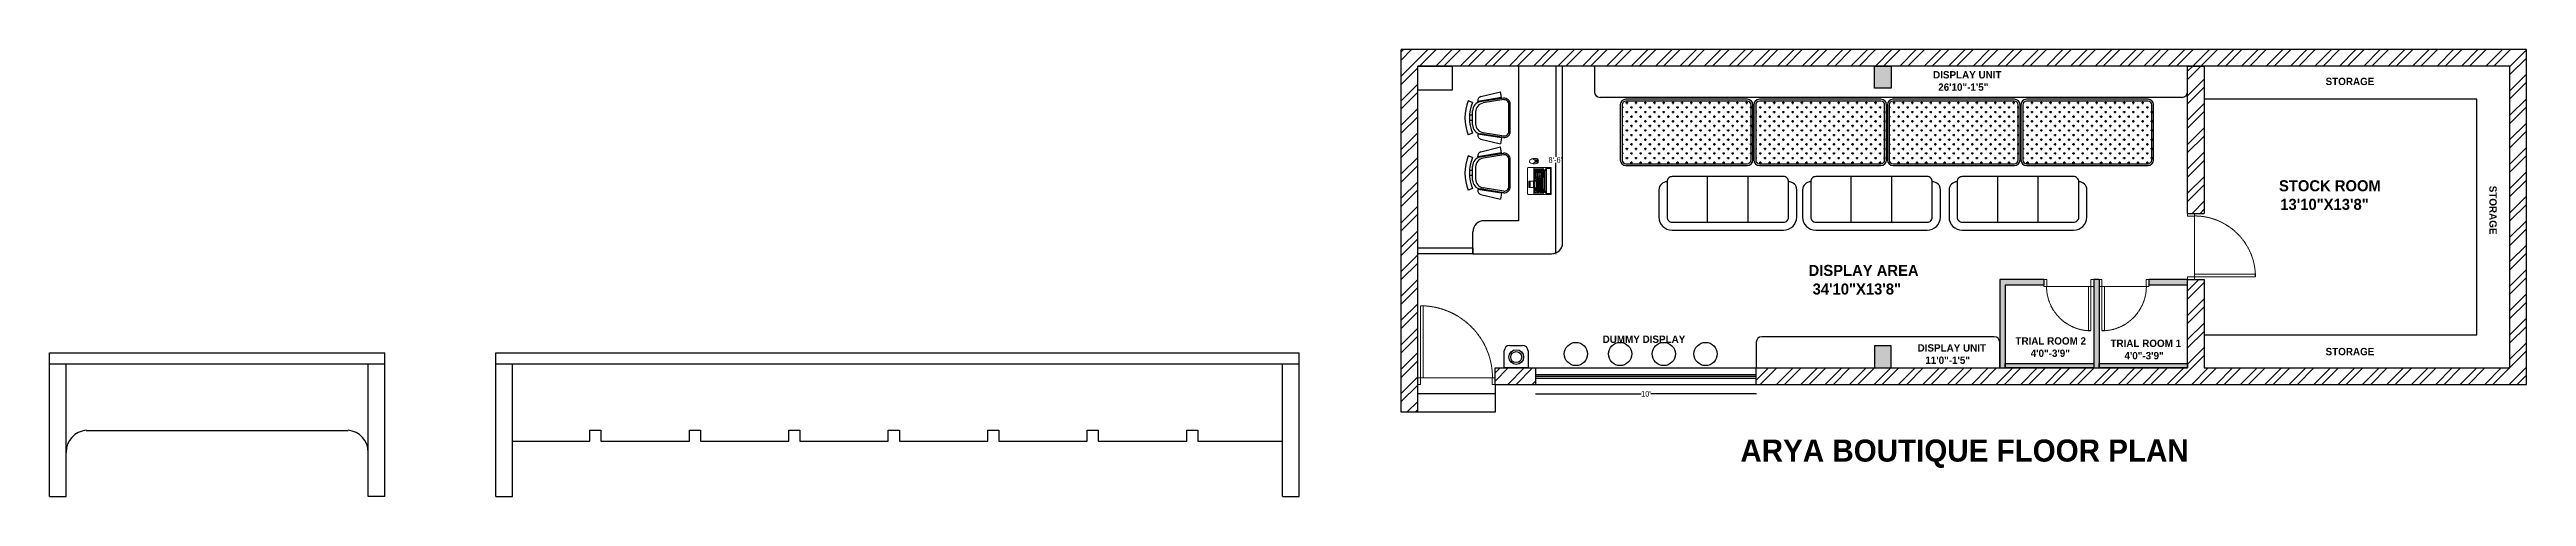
# Model space of a CAD drawing. Header units: inches. Extents: x 9636 to 21597, y -10243 to 557.
# Drawn here: x 18934 to 20278, y -1274 to -1031 of the extents above; entities that cross this region are included whole.
import ezdxf
from ezdxf.enums import TextEntityAlignment as Align

# ---------------------------------------------------------------- set-up
doc = ezdxf.new("R2010")
doc.units = ezdxf.units.IN
doc.header["$MEASUREMENT"] = 0
doc.linetypes.add('DASHED2', pattern=[0.375, 0.25, -0.125])
doc.linetypes.add('HIDDEN', pattern=[0.375, 0.25, -0.125])
for name, color, linetype in [('A-Door-Frame', 1, 'Continuous'), ('A-Door-Swing', 8, 'HIDDEN'), ('B-FURNITURE', 22, 'Continuous'), ('IEL-HATCH-002', 7, 'Continuous')]:
    doc.layers.add(name, color=color, linetype=linetype)
doc.styles.add('HEMI', font='stylu.ttf')
doc.styles.add('MtXpl_Stylus_BT', font='')
doc.styles.add('Romand', font='romand.shx', dxfattribs={"bigfont": '@extfont2.shx'})
doc.styles.get('MtXpl_Stylus_BT').set_extended_font_data('Stylus BT', bold=True)

# ---------------------------------------------------------------- blocks, each defined once
blk = doc.blocks.new('laptop_top')
at = {"color": 0, "linetype": 'ByBlock', "lineweight": -2}
for p, q in [((-167, 219), (-167, 9)), ((-167, 192), (167, 192)), ((-167, 80), (167, 80)), ((158, 0), (-158, 0)), ((-151, 91), (-151, 182)), ((149, 174), (-151, 174)), ((149, 157), (-151, 157)), ((149, 140), (-151, 140)), ((149, 123), (-151, 123)), ((149, 107), (-151, 107)), ((-148, 185), (146, 185)), ((146, 87), (-148, 87)), ((-142, 213), (-142, 228)), ((-130, 213), (-142, 213)), ((-138, 201), (-138, 198)), ((-138, 174), (-138, 157)), ((-136, 185), (-136, 174)), ((-134, 107), (-134, 87)), ((-130, 213), (-130, 228)), ((-130, 157), (-130, 140)), ((-125, 140), (-125, 123)), ((-121, 185), (-121, 174)), ((-121, 174), (-121, 157)), ((-117, 123), (-117, 107)), ((-117, 107), (-117, 87)), ((-113, 157), (-113, 140)), ((-108, 140), (-108, 123)), ((-107, 185), (-107, 174)), ((-104, 174), (-104, 157)), ((-100, 123), (-100, 107)), ((-100, 107), (-100, 87)), ((-96, 157), (-96, 140)), ((-91, 185), (-91, 174)), ((-91, 140), (-91, 123)), ((-87, 174), (-87, 157)), ((-83, 123), (-83, 107)), ((-83, 107), (-83, 87)), ((-81, 37), (-81, 71)), ((-81, 25), (-81, 22)), ((-79, 157), (-79, 140)), ((-77, 185), (-77, 174)), ((-77, 75), (-6, 75)), ((-77, 32), (-6, 32)), ((-77, 29), (-6, 29)), ((-77, 17), (-6, 17)), ((-74, 140), (-74, 123)), ((-70, 174), (-70, 157)), ((-66, 123), (-66, 107)), ((-63, 185), (-63, 174)), ((-62, 157), (-62, 140)), ((-57, 140), (-57, 123)), ((-53, 174), (-53, 157)), ((-49, 123), (-49, 107)), ((-48, 185), (-48, 174)), ((-45, 157), (-45, 140)), ((-40, 140), (-40, 123)), ((-36, 174), (-36, 157)), ((-33, 185), (-33, 174)), ((-32, 123), (-32, 107)), ((-28, 157), (-28, 140)), ((-23, 140), (-23, 123)), ((-19, 185), (-19, 174)), ((-19, 174), (-19, 157)), ((-15, 123), (-15, 107)), ((-11, 157), (-11, 140)), ((-6, 140), (-6, 123)), ((-4, 185), (-4, 174)), ((-2, 174), (-2, 157)), ((-2, 107), (-2, 87)), ((-1, 71), (-1, 37)), ((-1, 25), (-1, 22)), ((2, 123), (2, 107)), ((6, 157), (6, 140)), ((10, 140), (10, 123)), ((11, 185), (11, 174)), ((14, 174), (14, 157)), ((15, 107), (15, 87)), ((19, 123), (19, 107)), ((23, 157), (23, 140)), ((26, 185), (26, 174)), ((27, 140), (27, 123)), ((31, 174), (31, 157)), ((32, 107), (32, 87)), ((35, 123), (35, 107)), ((39, 157), (39, 140)), ((40, 185), (40, 174)), ((44, 140), (44, 123)), ((48, 174), (48, 157)), ((49, 107), (49, 87)), ((49, 97), (99, 97)), ((52, 123), (52, 107)), ((54, 185), (54, 174)), ((56, 157), (56, 140)), ((61, 140), (61, 123)), ((63, 202), (63, 195)), ((65, 174), (65, 157)), ((66, 107), (66, 87)), ((69, 185), (69, 174)), ((73, 157), (73, 140)), ((82, 107), (82, 87)), ((84, 185), (84, 174)), ((99, 185), (99, 87)), ((116, 185), (116, 87)), ((128, 213), (128, 228)), ((139, 213), (128, 213)), ((133, 185), (133, 107)), ((139, 213), (139, 228)), ((149, 182), (149, 91)), ((167, 219), (167, 9))]:
    blk.add_line(p, q, dxfattribs=at)
for points in [[(-167, 231), (-167, 291)], [(-161, 294), (161, 294)], [(161, 288), (-161, 288)], [(161, 228), (-161, 228)], [(155, 236), (-155, 236)], [(-124, 209), (122, 209)], [(167, 291), (167, 231)]]:
    blk.add_lwpolyline(points, dxfattribs=at)
for points in [[(-155, 285), (-155, 234), (155, 234), (155, 285), (-155, 285)], [(37, 130), (35, 134), (35, 130), (34, 130), (34, 134), (37, 130), (37, 134), (37, 134), (37, 130)], [(35, 135), (35, 135), (35, 135), (36, 135), (37, 135), (37, 135), (37, 135), (37, 134), (36, 134), (35, 135), (35, 135), (35, 135), (35, 135)]]:
    blk.add_lwpolyline(points, close=True, dxfattribs=at)
for points in [[(-144, 202), (-133, 202, -0.414214), (-130, 199), (-130, 198, -0.414214), (-133, 195), (-144, 195, -0.414214), (-146, 198), (-146, 199, -0.414214)], [(-124, 202), (-101, 202, -0.414214), (-100, 200), (-100, 200, -0.414214), (-101, 199), (-124, 199, -0.414214), (-125, 200), (-125, 200, -0.414214)], [(-124, 198), (-101, 198, -0.414214), (-100, 196), (-100, 196, -0.414214), (-101, 195), (-124, 195, -0.414214), (-125, 196), (-125, 196, -0.414214)], [(-108, 98, 0.301668), (-112, 98), (-114, 94, -0.301668), (-109, 94)], [(-107, 102, 0.301668), (-111, 102), (-112, 99, -0.301668), (-108, 98)], [(-104, 97, -0.279065), (-108, 97), (-109, 94, 0.279065), (-105, 93)], [(-102, 101, -0.279065), (-107, 102), (-108, 98, 0.279065), (-104, 98)], [(52, 202), (92, 202, -0.414214), (95, 199), (95, 198, -0.414214), (92, 195), (52, 195, -0.414214), (49, 198), (49, 199, -0.414214)], [(99, 202), (123, 202, -0.414214), (124, 200), (124, 200, -0.414214), (123, 199), (99, 199, -0.414214), (98, 200), (98, 200, -0.414214)], [(99, 198), (123, 198, -0.414214), (124, 196), (124, 196, -0.414214), (123, 195), (99, 195, -0.414214), (98, 196), (98, 196, -0.414214)], [(129, 202), (140, 202, -0.414214), (143, 199), (143, 198, -0.414214), (140, 195), (129, 195, -0.414214), (126, 198), (126, 199, -0.414214)]]:
    blk.add_lwpolyline(points, format="xyb", close=True, dxfattribs=at)
for points, format in [([(-132, 153, 0.445, 0.445, 0), (-136, 153, 3.56, 0, 0), (-140, 153, 0, 0, 0)], "xyseb"), ([(-140, 145, 0.445, 0.445, 0), (-135, 145, 3.56, 0, 0), (-132, 145, 0, 0, 0)], "xyseb"), ([(-133, 115), (-133, 110, -0.414214), (-133, 110), (-135, 110, -0.414214), (-135, 110), (-135, 115), (-137, 115, -0.606815), (-137, 116), (-134, 120, -0.520567), (-134, 120), (-130, 116, -0.606815), (-131, 115), (-133, 115)], "xyb"), ([(-130, 213, 0.381204), (-124, 209, -0.067107)], "xyb"), ([(60, 92, 0.312, 0.312, 0), (57, 92, 2.49, 0, 0), (55, 92, 0, 0, 0)], "xyseb"), ([(83, 166, 0.89, 0.89, 0), (76, 166, 2.67, 0, 0), (71, 166, 0, 0, 0)], "xyseb"), ([(82, 137, 0.89, 0.89, 0), (82, 130, 0.89, 0.89, 0), (76, 130, 3.56, 0, 0), (71, 130, 0, 0, 0)], "xyseb"), ([(76, 115), (76, 110, -0.414214), (76, 110), (75, 110, -0.414214), (75, 110), (75, 115), (72, 115, -0.606815), (72, 116), (75, 120, -0.520567), (76, 120), (79, 116, -0.606815), (79, 115), (76, 115)], "xyb"), ([(74, 99, 0.312, 0.312, 0), (74, 102, 2.49, 0, 0), (74, 105, 0, 0, 0)], "xyseb"), ([(74, 94, 0.312, 0.312, 0), (74, 91, 2.49, 0, 0), (74, 89, 0, 0, 0)], "xyseb"), ([(76, 202, -0.414214), (78, 199), (78, 198, -0.414214), (76, 195)], "xyb"), ([(88, 92, 0.312, 0.312, 0), (91, 92, 2.49, 0, 0), (93, 92, 0, 0, 0)], "xyseb"), ([(128, 213, -0.381204), (122, 209, 0.067107)], "xyb")]:
    blk.add_lwpolyline(points, format=format, dxfattribs=at)
at = {"color": 0, "linetype": 'ByBlock', "lineweight": -2, "const_width": 0.445}
for points in [[(-140, 151), (-140, 155)], [(-132, 143), (-132, 147)]]:
    blk.add_lwpolyline(points, dxfattribs=at)
at = {"color": 0, "linetype": 'ByBlock', "lineweight": -2}
blk.add_circle((-138, 198), 1.38, dxfattribs=at)
for centre, radius, start, end in [((-158, 219), 8.9, 90, 180), ((-158, 9), 8.9, 180, 270), ((-148, 182), 3.56, 90, 180), ((-148, 91), 3.56, 180, 270), ((-77, 71), 4.45, 90, 180), ((-77, 37), 4.45, 180, 270), ((-77, 25), 4.45, 90, 180), ((-77, 22), 4.45, 180, 270), ((-6, 71), 4.45, 0, 90), ((-6, 37), 4.45, 270, 0), ((-6, 25), 4.45, 0, 90), ((-6, 22), 4.45, 270, 0), ((146, 182), 3.56, 0, 90), ((146, 91), 3.56, 270, 0), ((158, 219), 8.9, 0, 90), ((158, 9), 8.9, 270, 0)]:
    blk.add_arc(centre, radius, start, end, dxfattribs=at)
for centre, major_axis, start_param, end_param in [((-161, 291), (6.23, 0), 1.570796, 3.141593), ((-161, 285), (6.23, 0), 1.570796, 3.141593), ((-161, 231), (-6.23, 0), 0, 1.570796), ((161, 291), (-6.23, 0), 3.141593, 4.712389), ((161, 285), (-6.23, 0), 3.141593, 4.712389)]:
    blk.add_ellipse(centre, major_axis=major_axis, ratio=0.5, start_param=start_param, end_param=end_param, dxfattribs=at)
at = {"color": 0, "linetype": 'ByBlock', "lineweight": -2, "extrusion": (0, 0, -1)}
blk.add_ellipse((161, 231), major_axis=(6.23, 0), ratio=0.5, start_param=0, end_param=1.570796, dxfattribs=at)
at = {"color": 0, "linetype": 'ByBlock', "lineweight": -2, "style": 'Romand'}
for s, height, p in [('Esc', 3.56, (-149, 182)), ('F1', 3.12, (-119, 182)), ('F2', 3.12, (-105, 182)), ('F3', 3.12, (-89, 182)), ('F4', 3.12, (-75, 182)), ('F5', 3.12, (-61, 182)), ('F6', 3.12, (-46, 182)), ('F7', 3.12, (-31, 182)), ('F8', 3.12, (-17, 182)), ('F9', 3.12, (-2, 182)), ('F10', 3.12, (13, 182)), ('F11', 3.12, (28, 182)), ('F12', 3.12, (42, 182))]:
    blk.add_text(s, height=height, dxfattribs=at).set_placement(p, align=Align.MIDDLE_LEFT)
for s, height, p in [('Cap Lock', 3.12, (-138, 132)), ('Ctrl', 3.12, (-142, 98)), ('1', 4.45, (-129, 163)), ('Q', 4.45, (-121, 149)), ('A', 4.45, (-116, 132)), ('2', 4.45, (-112, 163)), ('Z', 4.45, (-108, 115)), ('W', 4.45, (-104, 149)), ('S', 4.45, (-99, 132)), ('3', 4.45, (-95, 163)), ('Alt', 3.12, (-91, 98)), ('X', 4.45, (-91, 115)), ('E', 4.45, (-87, 149)), ('D', 4.45, (-82, 132)), ('4', 4.45, (-79, 163)), ('C', 4.45, (-74, 115)), ('R', 4.45, (-70, 149)), ('F', 4.45, (-66, 132)), ('5', 4.45, (-62, 163)), ('V', 4.45, (-58, 115)), ('T', 4.45, (-53, 149)), ('G', 4.45, (-49, 132)), ('6', 4.45, (-45, 163)), ('B', 4.45, (-41, 115)), ('Y', 4.45, (-37, 149)), ('H', 4.45, (-32, 132)), ('7', 4.45, (-28, 163)), ('N', 4.45, (-24, 115)), ('U', 4.45, (-20, 149)), ('J', 4.45, (-15, 132)), ('8', 4.45, (-11, 163)), ('M', 4.45, (-7, 115)), ('I', 4.45, (-3, 149)), ('K', 4.45, (2, 132)), ('Alt', 3.12, (6, 98)), ('9', 4.45, (6, 163)), (',', 4.45, (10, 115)), ('O', 4.45, (14, 149)), ('L', 4.45, (19, 132)), ('0', 4.45, (23, 163)), ('.', 4.45, (27, 115)), ('P', 4.45, (31, 149)), ('Ctrl', 3.12, (40, 98)), ('-', 4.45, (44, 115)), ('7', 4.45, (107, 149)), ('4', 4.45, (107, 132)), ('1', 4.45, (107, 115)), ('0', 4.45, (107, 98)), ('.', 4.45, (107, 166)), ('/', 4.45, (124, 180)), ('+', 4.45, (124, 166)), ('8', 4.45, (124, 149)), ('5', 4.45, (124, 132)), ('2', 4.45, (124, 115)), ('Enter', 3.12, (133, 97)), ('-', 4.45, (141, 166)), ('*', 4.45, (141, 180)), ('9', 4.45, (141, 149)), ('6', 4.45, (141, 132)), ('3', 4.45, (141, 115))]:
    blk.add_text(s, height=height, dxfattribs=at).set_placement(p, align=Align.MIDDLE_CENTER)
blk = doc.blocks.new('2r')
at = {"layer": 'IEL-HATCH-002', "true_color": 0x939598, "transparency": 33554687}
h = blk.add_hatch(color=252, dxfattribs=at)
h.dxf.hatch_style = 1
h.paths.add_polyline_path([(19442, -1601.4), (19433, -1601.4), (19433, -1613.4), (19442, -1613.4)])
h.paths.add_polyline_path([(19442, -1753.4), (19433, -1753.4), (19433, -1765.4), (19442, -1765.4)])
h = blk.add_hatch(color=252, dxfattribs=at)
h.dxf.hatch_style = 1
h.paths.add_polyline_path([(19504, -1720.4), (19501, -1720.4), (19501, -1765.4), (19504, -1765.4), (19504, -1763)])
h.paths.add_polyline_path([(19525, -1717.4), (19501, -1717.4), (19501, -1720.4), (19525, -1720.4)])
h.paths.add_polyline_path([(19603, -1717.4), (19582, -1717.4), (19582, -1720.4), (19603, -1720.4)])
h.paths.add_polyline_path([(19555, -1717.4), (19552, -1717.4), (19552, -1721.1), (19552, -1765.4), (19555, -1765.4)])
h = blk.add_hatch(color=252, dxfattribs=at)
h.dxf.hatch_style = 1
h.paths.add_polyline_path([(19555, -1765.4), (19603, -1765.4), (19603, -1763), (19555, -1763)])
h.paths.add_polyline_path([(19504, -1765.4), (19552, -1765.4), (19552, -1763), (19504, -1763)])
at = {"color": 252, "true_color": 0x939598}
for p, q in [((19176, -1789.4), (19176, -1592.4)), ((19787, -1592.4), (19176, -1592.4)), ((19787, -1765.4), (19787, -1592.4)), ((19185, -1789.4), (19185, -1601.4)), ((19778, -1601.4), (19185, -1601.4)), ((19185, -1601.4), (19203.7, -1601.4)), ((19185, -1614.5), (19185, -1601.4)), ((19203.7, -1601.4), (19203.7, -1614.5)), ((19239.7, -1601.4), (19239.7, -1685.4)), ((19260, -1601.4), (19260.2, -1601.4)), ((19260, -1601.6), (19260, -1650.7)), ((19263.7, -1697.4), (19263.7, -1601.4)), ((19281, -1601.4), (19281, -1615.4)), ((19433, -1613.4), (19433, -1601.4)), ((19433, -1601.4), (19442, -1601.4)), ((19442, -1613.4), (19433, -1613.4)), ((19442, -1601.4), (19442, -1613.4)), ((19603, -1681.4), (19603, -1601.4)), ((19603, -1601.4), (19612, -1601.4)), ((19603, -1615.4), (19603, -1601.4)), ((19612, -1601.4), (19612, -1681.4)), ((19778, -1765.4), (19778, -1601.4)), ((19203.7, -1614.5), (19185, -1614.5)), ((19600, -1618.4), (19284, -1618.4)), ((19295, -1622.4), (19295, -1652.4)), ((19296, -1622.4), (19296, -1652.4)), ((19364, -1619.4), (19298, -1619.4)), ((19364, -1620.4), (19298, -1620.4)), ((19366, -1652.4), (19366, -1622.4)), ((19367, -1652.4), (19367, -1622.4)), ((19367.5, -1622.4), (19367.5, -1652.4)), ((19368.5, -1622.4), (19368.5, -1652.4)), ((19436.5, -1619.4), (19370.5, -1619.4)), ((19436.5, -1620.4), (19370.5, -1620.4)), ((19438.5, -1652.4), (19438.5, -1622.4)), ((19439.5, -1652.4), (19439.5, -1622.4)), ((19440, -1622.4), (19440, -1652.4)), ((19441, -1622.4), (19441, -1652.4)), ((19509, -1619.4), (19443, -1619.4)), ((19509, -1620.4), (19443, -1620.4)), ((19511, -1652.4), (19511, -1622.4)), ((19512, -1652.4), (19512, -1622.4)), ((19512.5, -1622.4), (19512.5, -1652.4)), ((19513.5, -1622.4), (19513.5, -1652.4)), ((19581.5, -1619.4), (19515.5, -1619.4)), ((19581.5, -1620.4), (19515.5, -1620.4)), ((19583.5, -1652.4), (19583.5, -1622.4)), ((19584.5, -1652.4), (19584.5, -1622.4)), ((19760, -1619.4), (19612, -1619.4)), ((19760, -1747.4), (19760, -1619.4)), ((19260, -1703.2), (19260, -1654)), ((19298, -1654.4), (19364, -1654.4)), ((19298, -1655.4), (19364, -1655.4)), ((19342.4, -1686.2), (19342.4, -1661.4)), ((19364.4, -1686.2), (19364.4, -1661.4)), ((19370.5, -1654.4), (19436.5, -1654.4)), ((19370.5, -1655.4), (19436.5, -1655.4)), ((19420.4, -1686.2), (19420.4, -1661.4)), ((19442.4, -1686.2), (19442.4, -1661.4)), ((19443, -1654.4), (19509, -1654.4)), ((19443, -1655.4), (19509, -1655.4)), ((19499.9, -1686.2), (19499.9, -1661.4)), ((19515.5, -1654.4), (19581.5, -1654.4)), ((19515.5, -1655.4), (19581.5, -1655.4)), ((19521.9, -1686.2), (19521.9, -1661.4)), ((19316, -1668.6), (19316, -1683.4)), ((19390.8, -1683.4), (19390.8, -1668.6)), ((19394, -1668.6), (19394, -1683.4)), ((19468.8, -1683.4), (19468.8, -1668.6)), ((19473.5, -1668.6), (19473.5, -1683.4)), ((19548.3, -1683.4), (19548.3, -1668.6)), ((19215, -1703.4), (19215, -1691.4)), ((19239.7, -1685.4), (19221, -1685.4)), ((19323.1, -1690.6), (19383.6, -1690.6)), ((19401.1, -1690.6), (19461.6, -1690.6)), ((19480.6, -1690.6), (19541.1, -1690.6)), ((19603, -1681.4), (19612, -1681.4)), ((19185, -1703.4), (19185, -1700.2)), ((19185, -1700.2), (19215, -1700.2)), ((19215, -1703.4), (19185, -1703.4)), ((19215, -1700.2), (19215, -1703.4)), ((19215, -1703.4), (19257.7, -1703.4)), ((19260, -1703.4), (19260.2, -1703.4)), ((19525, -1717.4), (19501, -1717.4)), ((19501, -1717.4), (19501, -1765.4)), ((19525, -1720.4), (19504, -1720.4)), ((19504, -1720.4), (19504, -1765.4)), ((19525, -1717.4), (19525, -1720.4)), ((19555, -1717.4), (19552, -1717.4)), ((19552, -1717.4), (19552, -1765.4)), ((19555, -1717.4), (19555, -1765.4)), ((19603, -1717.4), (19582, -1717.4)), ((19582, -1717.4), (19582, -1720.4)), ((19603, -1720.4), (19582, -1720.4)), ((19603, -1765.4), (19603, -1717.4)), ((19603, -1717.4), (19612, -1717.4)), ((19612, -1717.4), (19612, -1765.4)), ((19612, -1747.4), (19760, -1747.4)), ((19232, -1765.4), (19232, -1756.1)), ((19235, -1753.1), (19241.9, -1753.1)), ((19244.9, -1756.1), (19244.9, -1765.4)), ((19368.8, -1751.4), (19368.8, -1765.4)), ((19498, -1748.4), (19371.8, -1748.4)), ((19442, -1753.4), (19433, -1753.4)), ((19433, -1753.4), (19433, -1765.4)), ((19442, -1765.4), (19442, -1753.4)), ((19501, -1765.4), (19501, -1751.4)), ((19227, -1765.4), (19603, -1765.4)), ((19227, -1774.4), (19227, -1765.4)), ((19227, -1774.4), (19787, -1774.4)), ((19227, -1774.4), (19227, -1789.4)), ((19244.9, -1765.4), (19232, -1765.4)), ((19249, -1765.4), (19249, -1774.4)), ((19249, -1768.9), (19368.8, -1768.9)), ((19249, -1769.9), (19368.8, -1769.9)), ((19249, -1770.9), (19368.8, -1770.9)), ((19368.8, -1774.4), (19368.8, -1765.4)), ((19433, -1765.4), (19442, -1765.4)), ((19504, -1765.4), (19504, -1763)), ((19504, -1763), (19552, -1763)), ((19552, -1765.4), (19504, -1765.4)), ((19552, -1763), (19552, -1765.4)), ((19555, -1765.4), (19555, -1763)), ((19555, -1763), (19603, -1763)), ((19603, -1765.4), (19555, -1765.4)), ((19603, -1763), (19603, -1765.4)), ((19612, -1765.4), (19778, -1765.4)), ((19787, -1774.4), (19787, -1765.4)), ((19227, -1779.4), (19185, -1779.4)), ((19249, -1779.5), (19249, -1779.7)), ((19249.2, -1779.5), (19306.3, -1779.5)), ((19368.7, -1779.5), (19311.5, -1779.5)), ((19368.8, -1779.5), (19368.8, -1779.7)), ((19227, -1789.4), (19176, -1789.4))]:
    blk.add_line(p, q, dxfattribs=at)
at = {"color": 252, "lineweight": 9, "true_color": 0x939598}
for points in [[(19250.5, -1652.9, -0.241004), (19250.1, -1654.1, -0.217003), (19246.5, -1654.1, -0.752527), (19246.4, -1652.1, -0.115399), (19248.8, -1651.5, -0.099122), (19250, -1651.8, -0.240483), (19250.5, -1652.9)], [(19250.4, -1652.4, 0.071754), (19249.4, -1652.3, 0.043169), (19248.8, -1652.3, -0.269309), (19247.6, -1651.8, -0.36617), (19247.6, -1651.6, -0.160325), (19250, -1651.8, -0.150096), (19250.4, -1652.4)], [(19250.5, -1653.4, -0.055019), (19249.7, -1653.6, -0.050601), (19248.9, -1653.6, 0.084687), (19248.5, -1653.7, 0.175899), (19247.7, -1654.2, 0.569307), (19247.8, -1654.4, 0.064428), (19248.8, -1654.4, 0.081238), (19250.1, -1654.1, 0.150456), (19250.5, -1653.4)], [(19250.4, -1652.5, 0.141108), (19248.9, -1652.4, -0.211379), (19248.5, -1652.3, -0.412702), (19248.5, -1653.7, -0.176997), (19249, -1653.6, 0.141094), (19250.5, -1653.3, 0.080592), (19250.5, -1652.9, 0.075205), (19250.4, -1652.5)], [(19249.4, -1653.1), (19250, -1653.1, 0.837339), (19250, -1652.9), (19249.3, -1652.9, 1), (19249.3, -1653.1)]]:
    blk.add_lwpolyline(points, format="xyb", close=True, dxfattribs=at)
at = {"color": 252, "true_color": 0x939598}
for points in [[(19383.6, -1661.4), (19323.1, -1661.4, 0.414214), (19320.4, -1664.2), (19320.4, -1683.4, 0.414214), (19323.1, -1686.2), (19383.6, -1686.2, 0.414214), (19386.4, -1683.4), (19386.4, -1664.2, 0.414214)], [(19461.6, -1661.4), (19401.1, -1661.4, 0.414214), (19398.4, -1664.2), (19398.4, -1683.4, 0.414214), (19401.1, -1686.2), (19461.6, -1686.2, 0.414214), (19464.4, -1683.4), (19464.4, -1664.2, 0.414214)], [(19541.1, -1661.4), (19480.6, -1661.4, 0.414214), (19477.9, -1664.2), (19477.9, -1683.4, 0.414214), (19480.6, -1686.2), (19541.1, -1686.2, 0.414214), (19543.9, -1683.4), (19543.9, -1664.2, 0.414214)]]:
    blk.add_lwpolyline(points, format="xyb", close=True, dxfattribs=at)
for centre, radius in [((19238.5, -1759.5), 4), ((19238.5, -1759.5), 3), ((19270.9, -1757.8), 6.3), ((19294.9, -1757.8), 6.3), ((19318.6, -1757.8), 6.3), ((19341.3, -1757.8), 6.3)]:
    blk.add_circle(centre, radius, dxfattribs=at)
for centre, radius, start, end in [((19284, -1615.4), 3, 180, 270), ((19298, -1622.4), 3, 90, 180), ((19298, -1622.4), 2, 90, 180), ((19364, -1622.4), 3, 0, 90), ((19364, -1622.4), 2, 0, 90), ((19370.5, -1622.4), 3, 90, 180), ((19370.5, -1622.4), 2, 90, 180), ((19436.5, -1622.4), 3, 0, 90), ((19436.5, -1622.4), 2, 0, 90), ((19443, -1622.4), 3, 90, 180), ((19443, -1622.4), 2, 90, 180), ((19509, -1622.4), 3, 0, 90), ((19509, -1622.4), 2, 0, 90), ((19515.5, -1622.4), 3, 90, 180), ((19515.5, -1622.4), 2, 90, 180), ((19581.5, -1622.4), 3, 0, 90), ((19581.5, -1622.4), 2, 0, 90), ((19600, -1615.4), 3, 270, 0), ((19298, -1652.4), 3, 180, 270), ((19298, -1652.4), 2, 180, 270), ((19364, -1652.4), 3, 270, 0), ((19364, -1652.4), 2, 270, 0), ((19370.5, -1652.4), 3, 180, 270), ((19370.5, -1652.4), 2, 180, 270), ((19436.5, -1652.4), 3, 270, 0), ((19436.5, -1652.4), 2, 270, 0), ((19443, -1652.4), 3, 180, 270), ((19443, -1652.4), 2, 180, 270), ((19509, -1652.4), 3, 270, 0), ((19509, -1652.4), 2, 270, 0), ((19515.5, -1652.4), 3, 180, 270), ((19515.5, -1652.4), 2, 180, 270), ((19581.5, -1652.4), 3, 270, 0), ((19581.5, -1652.4), 2, 270, 0), ((19320.4, -1668.6), 4.4, 90, 180), ((19386.4, -1668.6), 4.4, 0, 90), ((19398.4, -1668.6), 4.4, 90, 180), ((19464.4, -1668.6), 4.4, 0, 90), ((19477.9, -1668.6), 4.4, 90, 180), ((19543.9, -1668.6), 4.4, 0, 90), ((19221, -1691.4), 6, 90, 180), ((19323.1, -1683.4), 7.15, 180, 270), ((19383.6, -1683.4), 7.15, 270, 0), ((19401.1, -1683.4), 7.15, 180, 270), ((19461.6, -1683.4), 7.15, 270, 0), ((19480.6, -1683.4), 7.15, 180, 270), ((19541.1, -1683.4), 7.15, 270, 0), ((19257.7, -1697.4), 6, 270, 0), ((19235, -1756.1), 3, 90, 180), ((19241.9, -1756.1), 3, 0, 90), ((19371.8, -1751.4), 3, 90, 180), ((19498, -1751.4), 3, 0, 90)]:
    blk.add_arc(centre, radius, start, end, dxfattribs=at)
for points in [[(19260, -1601.6), (19260.1, -1601.6), (19260, -1601.4)], [(19260, -1703.2), (19260.1, -1703.2), (19260, -1703.4)], [(19249.2, -1779.5), (19249.2, -1779.6), (19249, -1779.5)], [(19368.7, -1779.5), (19368.7, -1779.6), (19368.8, -1779.5)]]:
    blk.add_solid(points, dxfattribs=at)
at = {"layer": 'A-Door-Frame', "color": 252, "lineweight": 5, "true_color": 0x939598}
for p, q in [((19603, -1681.4), (19606.7, -1681.4)), ((19525, -1717.4), (19525, -1721.1)), ((19552, -1717.4), (19552, -1721.1)), ((19555, -1717.4), (19555, -1721.1)), ((19582, -1717.4), (19582, -1721.1)), ((19603, -1717.4), (19606.7, -1717.4)), ((19185, -1774.4), (19185, -1770.7)), ((19227, -1774.4), (19227, -1770.7))]:
    blk.add_line(p, q, dxfattribs=at)
for points in [[(19603, -1681.4), (19603, -1682.9), (19606.7, -1682.9), (19606.7, -1681.4)], [(19525, -1717.4), (19526.5, -1717.4), (19526.5, -1721.1), (19525, -1721.1)], [(19552, -1717.4), (19550.5, -1717.4), (19550.5, -1721.1), (19552, -1721.1)], [(19555, -1717.4), (19556.5, -1717.4), (19556.5, -1721.1), (19555, -1721.1)], [(19582, -1717.4), (19580.5, -1717.4), (19580.5, -1721.1), (19582, -1721.1)], [(19603, -1717.4), (19603, -1715.9), (19606.7, -1715.9), (19606.7, -1717.4)], [(19185, -1774.4), (19186.5, -1774.4), (19186.5, -1770.7), (19185, -1770.7)], [(19227, -1774.4), (19225.5, -1774.4), (19225.5, -1770.7), (19227, -1770.7)]]:
    blk.add_lwpolyline(points, dxfattribs=at)
at = {"layer": 'A-Door-Swing', "color": 252, "linetype": 'DASHED2', "lineweight": 5, "true_color": 0x939598}
for p, q in [((19606.7, -1715.6), (19606.7, -1682.6)), ((19550.3, -1721.1), (19526.2, -1721.1)), ((19556.7, -1721.1), (19580.7, -1721.1)), ((19186.8, -1770.7), (19225.9, -1770.7))]:
    blk.add_line(p, q, dxfattribs=at)
for points in [[(19550.5, -1721.1), (19550.5, -1745.1), (19549.1, -1745.1), (19549.1, -1721.1)], [(19556.5, -1721.1), (19556.5, -1745.1), (19557.9, -1745.1), (19557.9, -1721.1)], [(19606.7, -1715.9), (19639.7, -1715.9), (19639.7, -1714.5), (19606.7, -1714.5)], [(19186.5, -1770.7), (19186.5, -1731.7), (19187.9, -1731.7), (19187.9, -1770.7)]]:
    blk.add_lwpolyline(points, close=True, dxfattribs=at)
for centre, radius, start, end in [((19606.7, -1715.9), 33.1, 0, 90), ((19550.5, -1721.1), 24.1, 180, 270), ((19556.5, -1721.1), 24.1, 270, 0), ((19186.5, -1770.7), 39.1, 0, 90)]:
    blk.add_arc(centre, radius, start, end, dxfattribs=at)
at = {"layer": 'B-FURNITURE', "color": 252, "true_color": 0x939598}
for p, q in [((19214.7, -1621.1), (19212.4, -1620.2)), ((19214.8, -1633.3), (19214.8, -1625.7)), ((19216.5, -1632.7), (19216.5, -1626.3)), ((19230.5, -1618.5), (19217.7, -1620.6)), ((19217.7, -1620.6), (19217.7, -1620.4)), ((19231.7, -1618.8), (19218.9, -1620.8)), ((19219.2, -1617.9), (19230, -1615.3)), ((19231.8, -1619.6), (19220.6, -1621.4)), ((19230.5, -1618.5), (19230, -1615.3)), ((19234.5, -1636.9), (19234.5, -1622.1)), ((19235.3, -1636.9), (19235.3, -1622.1)), ((19214.7, -1637.9), (19212.4, -1638.8)), ((19213.1, -1627.9), (19214.8, -1627.9)), ((19213.1, -1630.7), (19214.8, -1630.7)), ((19217.7, -1638.4), (19217.7, -1638.6)), ((19230.5, -1640.4), (19217.7, -1638.4)), ((19231.7, -1640.2), (19218.9, -1638.1)), ((19231.8, -1639.4), (19220.6, -1637.6)), ((19230.5, -1640.4), (19230, -1643.7)), ((19214.7, -1651.1), (19212.4, -1650.2)), ((19230.5, -1648.5), (19217.7, -1650.6)), ((19217.7, -1650.6), (19217.7, -1650.4)), ((19231.7, -1648.8), (19218.9, -1650.8)), ((19219.2, -1641.1), (19230, -1643.7)), ((19219.2, -1647.9), (19230, -1645.3)), ((19231.8, -1649.6), (19220.6, -1651.4)), ((19230.5, -1648.5), (19230, -1645.3)), ((19234.5, -1666.9), (19234.5, -1652)), ((19235.3, -1666.9), (19235.3, -1652)), ((19213.1, -1657.9), (19214.8, -1657.9)), ((19213.1, -1660.7), (19214.8, -1660.7)), ((19214.8, -1663.3), (19214.8, -1655.7)), ((19216.5, -1662.7), (19216.5, -1656.2)), ((19214.7, -1667.9), (19212.4, -1668.8)), ((19217.7, -1668.4), (19217.7, -1668.6)), ((19230.5, -1670.4), (19217.7, -1668.4)), ((19231.7, -1670.2), (19218.9, -1668.1)), ((19219.2, -1671.1), (19230, -1673.7)), ((19231.8, -1669.4), (19220.6, -1667.6)), ((19230.5, -1670.4), (19230, -1673.7))]:
    blk.add_line(p, q, dxfattribs=at)
for centre, radius, start, end in [((19235.3, -1629.5), 24.7, 157.8591, 202.1409), ((19235.3, -1629.5), 22.2, 157.8591, 202.1409), ((19219.7, -1625.7), 4.92, 99.1237, 180), ((19221.4, -1626.3), 4.92, 99.1237, 180), ((19219.7, -1619.9), 2.05, 103.6367, 193.6367), ((19232, -1622.1), 3.28, 0, 95.7106), ((19232, -1622.1), 2.46, 0, 95.7106), ((19219.7, -1633.3), 4.92, 180, 260.8763), ((19221.4, -1632.7), 4.92, 180, 260.8763), ((19219.7, -1639.1), 2.05, 166.3633, 256.3633), ((19232, -1636.9), 3.28, 264.2894, 0), ((19232, -1636.9), 2.46, 264.2894, 0), ((19235.3, -1659.5), 24.7, 157.8591, 202.1409), ((19235.3, -1659.5), 22.2, 157.8591, 202.1409), ((19219.7, -1655.7), 4.92, 99.1237, 180), ((19221.4, -1656.2), 4.92, 99.1237, 180), ((19219.7, -1649.9), 2.05, 103.6367, 193.6367), ((19232, -1652), 3.28, 0, 95.7106), ((19232, -1652), 2.46, 0, 95.7106), ((19219.7, -1663.3), 4.92, 180, 260.8763), ((19221.4, -1662.7), 4.92, 180, 260.8763), ((19232, -1666.9), 3.28, 264.2894, 0), ((19232, -1666.9), 2.46, 264.2894, 0), ((19219.7, -1669.1), 2.05, 166.3633, 256.3633)]:
    blk.add_arc(centre, radius, start, end, dxfattribs=at)
at = {"layer": 'IEL-HATCH-002', "color": 252, "linetype": 'Continuous', "true_color": 0x939598, "transparency": 33554687}
for p, q in [((19176, -1593.7), (19177.3, -1592.4)), ((19176, -1606.9), (19190.5, -1592.4)), ((19176, -1598.1), (19181.7, -1592.4)), ((19186, -1601.4), (19195, -1592.4)), ((19194.8, -1601.4), (19203.8, -1592.4)), ((19199.2, -1601.4), (19208.2, -1592.4)), ((19208.1, -1601.4), (19217.1, -1592.4)), ((19212.5, -1601.4), (19221.5, -1592.4)), ((19221.3, -1601.4), (19230.3, -1592.4)), ((19225.7, -1601.4), (19234.7, -1592.4)), ((19234.6, -1601.4), (19243.6, -1592.4)), ((19239, -1601.4), (19248, -1592.4)), ((19247.8, -1601.4), (19256.8, -1592.4)), ((19252.3, -1601.4), (19261.3, -1592.4)), ((19261.1, -1601.4), (19270.1, -1592.4)), ((19265.5, -1601.4), (19274.5, -1592.4)), ((19274.4, -1601.4), (19283.4, -1592.4)), ((19278.8, -1601.4), (19287.8, -1592.4)), ((19287.6, -1601.4), (19296.6, -1592.4)), ((19292, -1601.4), (19301, -1592.4)), ((19300.9, -1601.4), (19309.9, -1592.4)), ((19305.3, -1601.4), (19314.3, -1592.4)), ((19314.1, -1601.4), (19323.1, -1592.4)), ((19318.5, -1601.4), (19327.5, -1592.4)), ((19327.4, -1601.4), (19336.4, -1592.4)), ((19331.8, -1601.4), (19340.8, -1592.4)), ((19340.6, -1601.4), (19349.6, -1592.4)), ((19345.1, -1601.4), (19354.1, -1592.4)), ((19353.9, -1601.4), (19362.9, -1592.4)), ((19358.3, -1601.4), (19367.3, -1592.4)), ((19367.2, -1601.4), (19376.2, -1592.4)), ((19371.6, -1601.4), (19380.6, -1592.4)), ((19380.4, -1601.4), (19389.4, -1592.4)), ((19384.8, -1601.4), (19393.8, -1592.4)), ((19393.7, -1601.4), (19402.7, -1592.4)), ((19398.1, -1601.4), (19407.1, -1592.4)), ((19406.9, -1601.4), (19415.9, -1592.4)), ((19411.4, -1601.4), (19420.4, -1592.4)), ((19420.2, -1601.4), (19429.2, -1592.4)), ((19424.6, -1601.4), (19433.6, -1592.4)), ((19433.5, -1601.4), (19442.5, -1592.4)), ((19437.9, -1601.4), (19446.9, -1592.4)), ((19446.7, -1601.4), (19455.7, -1592.4)), ((19451.1, -1601.4), (19460.1, -1592.4)), ((19460, -1601.4), (19469, -1592.4)), ((19464.4, -1601.4), (19473.4, -1592.4)), ((19473.2, -1601.4), (19482.2, -1592.4)), ((19477.6, -1601.4), (19486.6, -1592.4)), ((19486.5, -1601.4), (19495.5, -1592.4)), ((19490.9, -1601.4), (19499.9, -1592.4)), ((19499.7, -1601.4), (19508.7, -1592.4)), ((19504.2, -1601.4), (19513.2, -1592.4)), ((19513, -1601.4), (19522, -1592.4)), ((19517.4, -1601.4), (19526.4, -1592.4)), ((19526.3, -1601.4), (19535.3, -1592.4)), ((19530.7, -1601.4), (19539.7, -1592.4)), ((19539.5, -1601.4), (19548.5, -1592.4)), ((19543.9, -1601.4), (19552.9, -1592.4)), ((19552.8, -1601.4), (19561.8, -1592.4)), ((19557.2, -1601.4), (19566.2, -1592.4)), ((19566, -1601.4), (19575, -1592.4)), ((19570.5, -1601.4), (19579.5, -1592.4)), ((19579.3, -1601.4), (19588.3, -1592.4)), ((19583.7, -1601.4), (19592.7, -1592.4)), ((19592.5, -1601.4), (19601.5, -1592.4)), ((19597, -1601.4), (19606, -1592.4)), ((19605.8, -1601.4), (19614.8, -1592.4)), ((19610.2, -1601.4), (19619.2, -1592.4)), ((19619.1, -1601.4), (19628.1, -1592.4)), ((19623.5, -1601.4), (19632.5, -1592.4)), ((19632.3, -1601.4), (19641.3, -1592.4)), ((19636.7, -1601.4), (19645.7, -1592.4)), ((19645.6, -1601.4), (19654.6, -1592.4)), ((19650, -1601.4), (19659, -1592.4)), ((19658.8, -1601.4), (19667.8, -1592.4)), ((19663.3, -1601.4), (19672.3, -1592.4)), ((19672.1, -1601.4), (19681.1, -1592.4)), ((19676.5, -1601.4), (19685.5, -1592.4)), ((19685.4, -1601.4), (19694.4, -1592.4)), ((19689.8, -1601.4), (19698.8, -1592.4)), ((19698.6, -1601.4), (19707.6, -1592.4)), ((19703, -1601.4), (19712, -1592.4)), ((19711.9, -1601.4), (19720.9, -1592.4)), ((19716.3, -1601.4), (19725.3, -1592.4)), ((19725.1, -1601.4), (19734.1, -1592.4)), ((19729.6, -1601.4), (19738.6, -1592.4)), ((19738.4, -1601.4), (19747.4, -1592.4)), ((19742.8, -1601.4), (19751.8, -1592.4)), ((19751.6, -1601.4), (19760.6, -1592.4)), ((19756.1, -1601.4), (19765.1, -1592.4)), ((19764.9, -1601.4), (19773.9, -1592.4)), ((19769.3, -1601.4), (19778.3, -1592.4)), ((19778, -1601.6), (19787, -1592.6)), ((19778, -1606), (19787, -1597)), ((19176, -1611.4), (19185, -1602.4)), ((19176, -1620.2), (19185, -1611.2)), ((19603, -1604.2), (19605.8, -1601.4)), ((19603, -1608.6), (19610.2, -1601.4)), ((19603, -1617.5), (19612, -1608.5)), ((19603, -1621.9), (19612, -1612.9)), ((19778, -1614.8), (19787, -1605.8)), ((19778, -1619.2), (19787, -1610.2)), ((19176, -1624.6), (19185, -1615.6)), ((19176, -1633.5), (19185, -1624.5)), ((19296.7, -1623.9), (19296, -1623.9)), ((19299.2, -1621.4), (19297.9, -1621.4)), ((19299.2, -1626.4), (19297.9, -1626.4)), ((19298.5, -1620.8), (19298.5, -1622)), ((19298.5, -1625.8), (19298.5, -1627)), ((19301.7, -1623.9), (19300.4, -1623.9)), ((19301, -1623.3), (19301, -1624.5)), ((19304.2, -1621.4), (19302.9, -1621.4)), ((19304.2, -1626.4), (19302.9, -1626.4)), ((19303.5, -1620.8), (19303.5, -1622)), ((19303.5, -1625.8), (19303.5, -1627)), ((19306.7, -1623.9), (19305.4, -1623.9)), ((19306, -1623.3), (19306, -1624.5)), ((19309.2, -1621.4), (19307.9, -1621.4)), ((19309.2, -1626.4), (19307.9, -1626.4)), ((19308.5, -1620.8), (19308.5, -1622)), ((19308.5, -1625.8), (19308.5, -1627)), ((19311.7, -1623.9), (19310.4, -1623.9)), ((19311, -1623.3), (19311, -1624.5)), ((19314.2, -1621.4), (19312.9, -1621.4)), ((19314.2, -1626.4), (19312.9, -1626.4)), ((19313.5, -1620.8), (19313.5, -1622)), ((19313.5, -1625.8), (19313.5, -1627)), ((19316.7, -1623.9), (19315.4, -1623.9)), ((19316, -1623.3), (19316, -1624.5)), ((19319.2, -1621.4), (19317.9, -1621.4)), ((19319.2, -1626.4), (19317.9, -1626.4)), ((19318.5, -1620.8), (19318.5, -1622)), ((19318.5, -1625.8), (19318.5, -1627)), ((19321.7, -1623.9), (19320.4, -1623.9)), ((19321, -1623.3), (19321, -1624.5)), ((19324.2, -1621.4), (19322.9, -1621.4)), ((19324.2, -1626.4), (19322.9, -1626.4)), ((19323.5, -1620.8), (19323.5, -1622)), ((19323.5, -1625.8), (19323.5, -1627)), ((19326.7, -1623.9), (19325.4, -1623.9)), ((19326, -1623.3), (19326, -1624.5)), ((19329.2, -1621.4), (19327.9, -1621.4)), ((19329.2, -1626.4), (19327.9, -1626.4)), ((19328.5, -1620.8), (19328.5, -1622)), ((19328.5, -1625.8), (19328.5, -1627)), ((19331.7, -1623.9), (19330.4, -1623.9)), ((19331, -1623.3), (19331, -1624.5)), ((19334.2, -1621.4), (19332.9, -1621.4)), ((19334.2, -1626.4), (19332.9, -1626.4)), ((19333.5, -1620.8), (19333.5, -1622)), ((19333.5, -1625.8), (19333.5, -1627)), ((19336.7, -1623.9), (19335.4, -1623.9)), ((19336, -1623.3), (19336, -1624.5)), ((19339.2, -1621.4), (19337.9, -1621.4)), ((19339.2, -1626.4), (19337.9, -1626.4)), ((19338.5, -1620.8), (19338.5, -1622)), ((19338.5, -1625.8), (19338.5, -1627)), ((19341.7, -1623.9), (19340.4, -1623.9)), ((19341, -1623.3), (19341, -1624.5)), ((19344.2, -1621.4), (19342.9, -1621.4)), ((19344.2, -1626.4), (19342.9, -1626.4)), ((19343.5, -1620.8), (19343.5, -1622)), ((19343.5, -1625.8), (19343.5, -1627)), ((19346.7, -1623.9), (19345.4, -1623.9)), ((19346, -1623.3), (19346, -1624.5)), ((19349.2, -1621.4), (19347.9, -1621.4)), ((19349.2, -1626.4), (19347.9, -1626.4)), ((19348.5, -1620.8), (19348.5, -1622)), ((19348.5, -1625.8), (19348.5, -1627)), ((19351.7, -1623.9), (19350.4, -1623.9)), ((19351, -1623.3), (19351, -1624.5)), ((19354.2, -1621.4), (19352.9, -1621.4)), ((19354.2, -1626.4), (19352.9, -1626.4)), ((19353.5, -1620.8), (19353.5, -1622)), ((19353.5, -1625.8), (19353.5, -1627)), ((19356.7, -1623.9), (19355.4, -1623.9)), ((19356, -1623.3), (19356, -1624.5)), ((19359.2, -1621.4), (19357.9, -1621.4)), ((19359.2, -1626.4), (19357.9, -1626.4)), ((19358.5, -1620.8), (19358.5, -1622)), ((19358.5, -1625.8), (19358.5, -1627)), ((19361.7, -1623.9), (19360.4, -1623.9)), ((19361, -1623.3), (19361, -1624.5)), ((19364.2, -1621.4), (19362.9, -1621.4)), ((19364.2, -1626.4), (19362.9, -1626.4)), ((19363.5, -1620.8), (19363.5, -1622)), ((19363.5, -1625.8), (19363.5, -1627)), ((19366, -1623.9), (19365.4, -1623.9)), ((19366, -1623.3), (19366, -1624.5)), ((19369.2, -1626.4), (19368.5, -1626.4)), ((19369.2, -1621.4), (19368.8, -1621.4)), ((19371.7, -1623.9), (19370.4, -1623.9)), ((19371, -1623.3), (19371, -1624.5)), ((19374.2, -1621.4), (19372.9, -1621.4)), ((19374.2, -1626.4), (19372.9, -1626.4)), ((19373.5, -1620.8), (19373.5, -1622)), ((19373.5, -1625.8), (19373.5, -1627)), ((19376.7, -1623.9), (19375.4, -1623.9)), ((19376, -1623.3), (19376, -1624.5)), ((19379.2, -1621.4), (19377.9, -1621.4)), ((19379.2, -1626.4), (19377.9, -1626.4)), ((19378.5, -1620.8), (19378.5, -1622)), ((19378.5, -1625.8), (19378.5, -1627)), ((19381.7, -1623.9), (19380.4, -1623.9)), ((19381, -1623.3), (19381, -1624.5)), ((19384.2, -1621.4), (19382.9, -1621.4)), ((19384.2, -1626.4), (19382.9, -1626.4)), ((19383.5, -1620.8), (19383.5, -1622)), ((19383.5, -1625.8), (19383.5, -1627)), ((19386.7, -1623.9), (19385.4, -1623.9)), ((19386, -1623.3), (19386, -1624.5)), ((19389.2, -1621.4), (19387.9, -1621.4)), ((19389.2, -1626.4), (19387.9, -1626.4)), ((19388.5, -1620.8), (19388.5, -1622)), ((19388.5, -1625.8), (19388.5, -1627)), ((19391.7, -1623.9), (19390.4, -1623.9)), ((19391, -1623.3), (19391, -1624.5)), ((19394.2, -1621.4), (19392.9, -1621.4)), ((19394.2, -1626.4), (19392.9, -1626.4)), ((19393.5, -1620.8), (19393.5, -1622)), ((19393.5, -1625.8), (19393.5, -1627)), ((19396.7, -1623.9), (19395.4, -1623.9)), ((19396, -1623.3), (19396, -1624.5)), ((19399.2, -1621.4), (19397.9, -1621.4)), ((19399.2, -1626.4), (19397.9, -1626.4)), ((19398.5, -1620.8), (19398.5, -1622)), ((19398.5, -1625.8), (19398.5, -1627)), ((19401.7, -1623.9), (19400.4, -1623.9)), ((19401, -1623.3), (19401, -1624.5)), ((19404.2, -1621.4), (19402.9, -1621.4)), ((19404.2, -1626.4), (19402.9, -1626.4)), ((19403.5, -1620.8), (19403.5, -1622)), ((19403.5, -1625.8), (19403.5, -1627)), ((19406.7, -1623.9), (19405.4, -1623.9)), ((19406, -1623.3), (19406, -1624.5)), ((19409.2, -1621.4), (19407.9, -1621.4)), ((19409.2, -1626.4), (19407.9, -1626.4)), ((19408.5, -1620.8), (19408.5, -1622)), ((19408.5, -1625.8), (19408.5, -1627)), ((19411.7, -1623.9), (19410.4, -1623.9)), ((19411, -1623.3), (19411, -1624.5)), ((19414.2, -1621.4), (19412.9, -1621.4)), ((19414.2, -1626.4), (19412.9, -1626.4)), ((19413.5, -1620.8), (19413.5, -1622)), ((19413.5, -1625.8), (19413.5, -1627)), ((19416.7, -1623.9), (19415.4, -1623.9)), ((19416, -1623.3), (19416, -1624.5)), ((19419.2, -1621.4), (19417.9, -1621.4)), ((19419.2, -1626.4), (19417.9, -1626.4)), ((19418.5, -1620.8), (19418.5, -1622)), ((19418.5, -1625.8), (19418.5, -1627)), ((19421.7, -1623.9), (19420.4, -1623.9)), ((19421, -1623.3), (19421, -1624.5)), ((19424.2, -1621.4), (19422.9, -1621.4)), ((19424.2, -1626.4), (19422.9, -1626.4)), ((19423.5, -1620.8), (19423.5, -1622)), ((19423.5, -1625.8), (19423.5, -1627)), ((19426.7, -1623.9), (19425.4, -1623.9)), ((19426, -1623.3), (19426, -1624.5)), ((19429.2, -1621.4), (19427.9, -1621.4)), ((19429.2, -1626.4), (19427.9, -1626.4)), ((19428.5, -1620.8), (19428.5, -1622)), ((19428.5, -1625.8), (19428.5, -1627)), ((19431.7, -1623.9), (19430.4, -1623.9)), ((19431, -1623.3), (19431, -1624.5)), ((19434.2, -1621.4), (19432.9, -1621.4)), ((19434.2, -1626.4), (19432.9, -1626.4)), ((19433.5, -1620.8), (19433.5, -1622)), ((19433.5, -1625.8), (19433.5, -1627)), ((19436.7, -1623.9), (19435.4, -1623.9)), ((19436, -1623.3), (19436, -1624.5)), ((19438.3, -1621.4), (19437.9, -1621.4)), ((19438.5, -1626.4), (19437.9, -1626.4)), ((19438.5, -1625.8), (19438.5, -1627)), ((19441.7, -1623.9), (19441, -1623.9)), ((19444.2, -1621.4), (19442.9, -1621.4)), ((19444.2, -1626.4), (19442.9, -1626.4)), ((19443.5, -1620.8), (19443.5, -1622)), ((19443.5, -1625.8), (19443.5, -1627)), ((19446.7, -1623.9), (19445.4, -1623.9)), ((19446, -1623.3), (19446, -1624.5)), ((19449.2, -1621.4), (19447.9, -1621.4)), ((19449.2, -1626.4), (19447.9, -1626.4)), ((19448.5, -1620.8), (19448.5, -1622)), ((19448.5, -1625.8), (19448.5, -1627)), ((19451.7, -1623.9), (19450.4, -1623.9)), ((19451, -1623.3), (19451, -1624.5)), ((19454.2, -1621.4), (19452.9, -1621.4)), ((19454.2, -1626.4), (19452.9, -1626.4)), ((19453.5, -1620.8), (19453.5, -1622)), ((19453.5, -1625.8), (19453.5, -1627)), ((19456.7, -1623.9), (19455.4, -1623.9)), ((19456, -1623.3), (19456, -1624.5)), ((19459.2, -1621.4), (19457.9, -1621.4)), ((19459.2, -1626.4), (19457.9, -1626.4)), ((19458.5, -1620.8), (19458.5, -1622)), ((19458.5, -1625.8), (19458.5, -1627)), ((19461.7, -1623.9), (19460.4, -1623.9)), ((19461, -1623.3), (19461, -1624.5)), ((19464.2, -1621.4), (19462.9, -1621.4)), ((19464.2, -1626.4), (19462.9, -1626.4)), ((19463.5, -1620.8), (19463.5, -1622)), ((19463.5, -1625.8), (19463.5, -1627)), ((19466.7, -1623.9), (19465.4, -1623.9)), ((19466, -1623.3), (19466, -1624.5)), ((19469.2, -1621.4), (19467.9, -1621.4)), ((19469.2, -1626.4), (19467.9, -1626.4)), ((19468.5, -1620.8), (19468.5, -1622)), ((19468.5, -1625.8), (19468.5, -1627)), ((19471.7, -1623.9), (19470.4, -1623.9)), ((19471, -1623.3), (19471, -1624.5)), ((19474.2, -1621.4), (19472.9, -1621.4)), ((19474.2, -1626.4), (19472.9, -1626.4)), ((19473.5, -1620.8), (19473.5, -1622)), ((19473.5, -1625.8), (19473.5, -1627)), ((19476.7, -1623.9), (19475.4, -1623.9)), ((19476, -1623.3), (19476, -1624.5)), ((19479.2, -1621.4), (19477.9, -1621.4)), ((19479.2, -1626.4), (19477.9, -1626.4)), ((19478.5, -1620.8), (19478.5, -1622)), ((19478.5, -1625.8), (19478.5, -1627)), ((19481.7, -1623.9), (19480.4, -1623.9)), ((19481, -1623.3), (19481, -1624.5)), ((19484.2, -1621.4), (19482.9, -1621.4)), ((19484.2, -1626.4), (19482.9, -1626.4)), ((19483.5, -1620.8), (19483.5, -1622)), ((19483.5, -1625.8), (19483.5, -1627)), ((19486.7, -1623.9), (19485.4, -1623.9)), ((19486, -1623.3), (19486, -1624.5)), ((19489.2, -1621.4), (19487.9, -1621.4)), ((19489.2, -1626.4), (19487.9, -1626.4)), ((19488.5, -1620.8), (19488.5, -1622)), ((19488.5, -1625.8), (19488.5, -1627)), ((19491.7, -1623.9), (19490.4, -1623.9)), ((19491, -1623.3), (19491, -1624.5)), ((19494.2, -1621.4), (19492.9, -1621.4)), ((19494.2, -1626.4), (19492.9, -1626.4)), ((19493.5, -1620.8), (19493.5, -1622)), ((19493.5, -1625.8), (19493.5, -1627)), ((19496.7, -1623.9), (19495.4, -1623.9)), ((19496, -1623.3), (19496, -1624.5)), ((19499.2, -1621.4), (19497.9, -1621.4)), ((19499.2, -1626.4), (19497.9, -1626.4)), ((19498.5, -1620.8), (19498.5, -1622)), ((19498.5, -1625.8), (19498.5, -1627)), ((19501.7, -1623.9), (19500.4, -1623.9)), ((19501, -1623.3), (19501, -1624.5)), ((19504.2, -1621.4), (19502.9, -1621.4)), ((19504.2, -1626.4), (19502.9, -1626.4)), ((19503.5, -1620.8), (19503.5, -1622)), ((19503.5, -1625.8), (19503.5, -1627)), ((19506.7, -1623.9), (19505.4, -1623.9)), ((19506, -1623.3), (19506, -1624.5)), ((19509.2, -1621.4), (19507.9, -1621.4)), ((19509.2, -1626.4), (19507.9, -1626.4)), ((19508.5, -1620.8), (19508.5, -1622)), ((19508.5, -1625.8), (19508.5, -1627)), ((19511, -1623.9), (19510.4, -1623.9)), ((19511, -1623.3), (19511, -1624.5)), ((19514.2, -1626.4), (19513.5, -1626.4)), ((19514.2, -1621.4), (19513.8, -1621.4)), ((19516.7, -1623.9), (19515.4, -1623.9)), ((19516, -1623.3), (19516, -1624.5)), ((19519.2, -1621.4), (19517.9, -1621.4)), ((19519.2, -1626.4), (19517.9, -1626.4)), ((19518.5, -1620.8), (19518.5, -1622)), ((19518.5, -1625.8), (19518.5, -1627)), ((19521.7, -1623.9), (19520.4, -1623.9)), ((19521, -1623.3), (19521, -1624.5)), ((19524.2, -1621.4), (19522.9, -1621.4)), ((19524.2, -1626.4), (19522.9, -1626.4)), ((19523.5, -1620.8), (19523.5, -1622)), ((19523.5, -1625.8), (19523.5, -1627)), ((19526.7, -1623.9), (19525.4, -1623.9)), ((19526, -1623.3), (19526, -1624.5)), ((19529.2, -1621.4), (19527.9, -1621.4)), ((19529.2, -1626.4), (19527.9, -1626.4)), ((19528.5, -1620.8), (19528.5, -1622)), ((19528.5, -1625.8), (19528.5, -1627)), ((19531.7, -1623.9), (19530.4, -1623.9)), ((19531, -1623.3), (19531, -1624.5)), ((19534.2, -1621.4), (19532.9, -1621.4)), ((19534.2, -1626.4), (19532.9, -1626.4)), ((19533.5, -1620.8), (19533.5, -1622)), ((19533.5, -1625.8), (19533.5, -1627)), ((19536.7, -1623.9), (19535.4, -1623.9)), ((19536, -1623.3), (19536, -1624.5)), ((19539.2, -1621.4), (19537.9, -1621.4)), ((19539.2, -1626.4), (19537.9, -1626.4)), ((19538.5, -1620.8), (19538.5, -1622)), ((19538.5, -1625.8), (19538.5, -1627)), ((19541.7, -1623.9), (19540.4, -1623.9)), ((19541, -1623.3), (19541, -1624.5)), ((19544.2, -1621.4), (19542.9, -1621.4)), ((19544.2, -1626.4), (19542.9, -1626.4)), ((19543.5, -1620.8), (19543.5, -1622)), ((19543.5, -1625.8), (19543.5, -1627)), ((19546.7, -1623.9), (19545.4, -1623.9)), ((19546, -1623.3), (19546, -1624.5)), ((19549.2, -1621.4), (19547.9, -1621.4)), ((19549.2, -1626.4), (19547.9, -1626.4)), ((19548.5, -1620.8), (19548.5, -1622)), ((19548.5, -1625.8), (19548.5, -1627)), ((19551.7, -1623.9), (19550.4, -1623.9)), ((19551, -1623.3), (19551, -1624.5)), ((19554.2, -1621.4), (19552.9, -1621.4)), ((19554.2, -1626.4), (19552.9, -1626.4)), ((19553.5, -1620.8), (19553.5, -1622)), ((19553.5, -1625.8), (19553.5, -1627)), ((19556.7, -1623.9), (19555.4, -1623.9)), ((19556, -1623.3), (19556, -1624.5)), ((19559.2, -1621.4), (19557.9, -1621.4)), ((19559.2, -1626.4), (19557.9, -1626.4)), ((19558.5, -1620.8), (19558.5, -1622)), ((19558.5, -1625.8), (19558.5, -1627)), ((19561.7, -1623.9), (19560.4, -1623.9)), ((19561, -1623.3), (19561, -1624.5)), ((19564.2, -1621.4), (19562.9, -1621.4)), ((19564.2, -1626.4), (19562.9, -1626.4)), ((19563.5, -1620.8), (19563.5, -1622)), ((19563.5, -1625.8), (19563.5, -1627)), ((19566.7, -1623.9), (19565.4, -1623.9)), ((19566, -1623.3), (19566, -1624.5)), ((19569.2, -1621.4), (19567.9, -1621.4)), ((19569.2, -1626.4), (19567.9, -1626.4)), ((19568.5, -1620.8), (19568.5, -1622)), ((19568.5, -1625.8), (19568.5, -1627)), ((19571.7, -1623.9), (19570.4, -1623.9)), ((19571, -1623.3), (19571, -1624.5)), ((19574.2, -1621.4), (19572.9, -1621.4)), ((19574.2, -1626.4), (19572.9, -1626.4)), ((19573.5, -1620.8), (19573.5, -1622)), ((19573.5, -1625.8), (19573.5, -1627)), ((19576.7, -1623.9), (19575.4, -1623.9)), ((19576, -1623.3), (19576, -1624.5)), ((19579.2, -1621.4), (19577.9, -1621.4)), ((19579.2, -1626.4), (19577.9, -1626.4)), ((19578.5, -1620.8), (19578.5, -1622)), ((19578.5, -1625.8), (19578.5, -1627)), ((19581.7, -1623.9), (19580.4, -1623.9)), ((19581, -1623.3), (19581, -1624.5)), ((19583.3, -1621.4), (19582.9, -1621.4)), ((19583.5, -1626.4), (19582.9, -1626.4)), ((19583.5, -1625.8), (19583.5, -1627)), ((19603, -1630.7), (19612, -1621.7)), ((19603, -1635.1), (19612, -1626.1)), ((19778, -1628.1), (19787, -1619.1)), ((19778, -1632.5), (19787, -1623.5)), ((19176, -1637.9), (19185, -1628.9)), ((19176, -1646.7), (19185, -1637.7)), ((19296.7, -1628.9), (19296, -1628.9)), ((19296.7, -1633.9), (19296, -1633.9)), ((19296.7, -1638.9), (19296, -1638.9)), ((19299.2, -1631.4), (19297.9, -1631.4)), ((19299.2, -1636.4), (19297.9, -1636.4)), ((19298.5, -1630.8), (19298.5, -1632)), ((19298.5, -1635.8), (19298.5, -1637)), ((19301.7, -1628.9), (19300.4, -1628.9)), ((19301.7, -1633.9), (19300.4, -1633.9)), ((19301.7, -1638.9), (19300.4, -1638.9)), ((19301, -1628.3), (19301, -1629.5)), ((19301, -1633.3), (19301, -1634.5)), ((19301, -1638.3), (19301, -1639.5)), ((19304.2, -1631.4), (19302.9, -1631.4)), ((19304.2, -1636.4), (19302.9, -1636.4)), ((19303.5, -1630.8), (19303.5, -1632)), ((19303.5, -1635.8), (19303.5, -1637)), ((19306.7, -1628.9), (19305.4, -1628.9)), ((19306.7, -1633.9), (19305.4, -1633.9)), ((19306.7, -1638.9), (19305.4, -1638.9)), ((19306, -1628.3), (19306, -1629.5)), ((19306, -1633.3), (19306, -1634.5)), ((19306, -1638.3), (19306, -1639.5)), ((19309.2, -1631.4), (19307.9, -1631.4)), ((19309.2, -1636.4), (19307.9, -1636.4)), ((19308.5, -1630.8), (19308.5, -1632)), ((19308.5, -1635.8), (19308.5, -1637)), ((19311.7, -1628.9), (19310.4, -1628.9)), ((19311.7, -1633.9), (19310.4, -1633.9)), ((19311.7, -1638.9), (19310.4, -1638.9)), ((19311, -1628.3), (19311, -1629.5)), ((19311, -1633.3), (19311, -1634.5)), ((19311, -1638.3), (19311, -1639.5)), ((19314.2, -1631.4), (19312.9, -1631.4)), ((19314.2, -1636.4), (19312.9, -1636.4)), ((19313.5, -1630.8), (19313.5, -1632)), ((19313.5, -1635.8), (19313.5, -1637)), ((19316.7, -1628.9), (19315.4, -1628.9)), ((19316.7, -1633.9), (19315.4, -1633.9)), ((19316.7, -1638.9), (19315.4, -1638.9)), ((19316, -1628.3), (19316, -1629.5)), ((19316, -1633.3), (19316, -1634.5)), ((19316, -1638.3), (19316, -1639.5)), ((19319.2, -1631.4), (19317.9, -1631.4)), ((19319.2, -1636.4), (19317.9, -1636.4)), ((19318.5, -1630.8), (19318.5, -1632)), ((19318.5, -1635.8), (19318.5, -1637)), ((19321.7, -1628.9), (19320.4, -1628.9)), ((19321.7, -1633.9), (19320.4, -1633.9)), ((19321.7, -1638.9), (19320.4, -1638.9)), ((19321, -1628.3), (19321, -1629.5)), ((19321, -1633.3), (19321, -1634.5)), ((19321, -1638.3), (19321, -1639.5)), ((19324.2, -1631.4), (19322.9, -1631.4)), ((19324.2, -1636.4), (19322.9, -1636.4)), ((19323.5, -1630.8), (19323.5, -1632)), ((19323.5, -1635.8), (19323.5, -1637)), ((19326.7, -1628.9), (19325.4, -1628.9)), ((19326.7, -1633.9), (19325.4, -1633.9)), ((19326.7, -1638.9), (19325.4, -1638.9)), ((19326, -1628.3), (19326, -1629.5)), ((19326, -1633.3), (19326, -1634.5)), ((19326, -1638.3), (19326, -1639.5)), ((19329.2, -1631.4), (19327.9, -1631.4)), ((19329.2, -1636.4), (19327.9, -1636.4)), ((19328.5, -1630.8), (19328.5, -1632)), ((19328.5, -1635.8), (19328.5, -1637)), ((19331.7, -1628.9), (19330.4, -1628.9)), ((19331.7, -1633.9), (19330.4, -1633.9)), ((19331.7, -1638.9), (19330.4, -1638.9)), ((19331, -1628.3), (19331, -1629.5)), ((19331, -1633.3), (19331, -1634.5)), ((19331, -1638.3), (19331, -1639.5)), ((19334.2, -1631.4), (19332.9, -1631.4)), ((19334.2, -1636.4), (19332.9, -1636.4)), ((19333.5, -1630.8), (19333.5, -1632)), ((19333.5, -1635.8), (19333.5, -1637)), ((19336.7, -1628.9), (19335.4, -1628.9)), ((19336.7, -1633.9), (19335.4, -1633.9)), ((19336.7, -1638.9), (19335.4, -1638.9)), ((19336, -1628.3), (19336, -1629.5)), ((19336, -1633.3), (19336, -1634.5)), ((19336, -1638.3), (19336, -1639.5)), ((19339.2, -1631.4), (19337.9, -1631.4)), ((19339.2, -1636.4), (19337.9, -1636.4)), ((19338.5, -1630.8), (19338.5, -1632)), ((19338.5, -1635.8), (19338.5, -1637)), ((19341.7, -1628.9), (19340.4, -1628.9)), ((19341.7, -1633.9), (19340.4, -1633.9)), ((19341.7, -1638.9), (19340.4, -1638.9)), ((19341, -1628.3), (19341, -1629.5)), ((19341, -1633.3), (19341, -1634.5)), ((19341, -1638.3), (19341, -1639.5)), ((19344.2, -1631.4), (19342.9, -1631.4)), ((19344.2, -1636.4), (19342.9, -1636.4)), ((19343.5, -1630.8), (19343.5, -1632)), ((19343.5, -1635.8), (19343.5, -1637)), ((19346.7, -1628.9), (19345.4, -1628.9)), ((19346.7, -1633.9), (19345.4, -1633.9)), ((19346.7, -1638.9), (19345.4, -1638.9)), ((19346, -1628.3), (19346, -1629.5)), ((19346, -1633.3), (19346, -1634.5)), ((19346, -1638.3), (19346, -1639.5)), ((19349.2, -1631.4), (19347.9, -1631.4)), ((19349.2, -1636.4), (19347.9, -1636.4)), ((19348.5, -1630.8), (19348.5, -1632)), ((19348.5, -1635.8), (19348.5, -1637)), ((19351.7, -1628.9), (19350.4, -1628.9)), ((19351.7, -1633.9), (19350.4, -1633.9)), ((19351.7, -1638.9), (19350.4, -1638.9)), ((19351, -1628.3), (19351, -1629.5)), ((19351, -1633.3), (19351, -1634.5)), ((19351, -1638.3), (19351, -1639.5)), ((19354.2, -1631.4), (19352.9, -1631.4)), ((19354.2, -1636.4), (19352.9, -1636.4)), ((19353.5, -1630.8), (19353.5, -1632)), ((19353.5, -1635.8), (19353.5, -1637)), ((19356.7, -1628.9), (19355.4, -1628.9)), ((19356.7, -1633.9), (19355.4, -1633.9)), ((19356.7, -1638.9), (19355.4, -1638.9)), ((19356, -1628.3), (19356, -1629.5)), ((19356, -1633.3), (19356, -1634.5)), ((19356, -1638.3), (19356, -1639.5)), ((19359.2, -1631.4), (19357.9, -1631.4)), ((19359.2, -1636.4), (19357.9, -1636.4)), ((19358.5, -1630.8), (19358.5, -1632)), ((19358.5, -1635.8), (19358.5, -1637)), ((19361.7, -1628.9), (19360.4, -1628.9)), ((19361.7, -1633.9), (19360.4, -1633.9)), ((19361.7, -1638.9), (19360.4, -1638.9)), ((19361, -1628.3), (19361, -1629.5)), ((19361, -1633.3), (19361, -1634.5)), ((19361, -1638.3), (19361, -1639.5)), ((19364.2, -1631.4), (19362.9, -1631.4)), ((19364.2, -1636.4), (19362.9, -1636.4)), ((19363.5, -1630.8), (19363.5, -1632)), ((19363.5, -1635.8), (19363.5, -1637)), ((19366, -1628.9), (19365.4, -1628.9)), ((19366, -1633.9), (19365.4, -1633.9)), ((19366, -1638.9), (19365.4, -1638.9)), ((19366, -1628.3), (19366, -1629.5)), ((19366, -1633.3), (19366, -1634.5)), ((19366, -1638.3), (19366, -1639.5)), ((19369.2, -1631.4), (19368.5, -1631.4)), ((19369.2, -1636.4), (19368.5, -1636.4)), ((19371.7, -1628.9), (19370.4, -1628.9)), ((19371.7, -1633.9), (19370.4, -1633.9)), ((19371.7, -1638.9), (19370.4, -1638.9)), ((19371, -1628.3), (19371, -1629.5)), ((19371, -1633.3), (19371, -1634.5)), ((19371, -1638.3), (19371, -1639.5)), ((19374.2, -1631.4), (19372.9, -1631.4)), ((19374.2, -1636.4), (19372.9, -1636.4)), ((19373.5, -1630.8), (19373.5, -1632)), ((19373.5, -1635.8), (19373.5, -1637)), ((19376.7, -1628.9), (19375.4, -1628.9)), ((19376.7, -1633.9), (19375.4, -1633.9)), ((19376.7, -1638.9), (19375.4, -1638.9)), ((19376, -1628.3), (19376, -1629.5)), ((19376, -1633.3), (19376, -1634.5)), ((19376, -1638.3), (19376, -1639.5)), ((19379.2, -1631.4), (19377.9, -1631.4)), ((19379.2, -1636.4), (19377.9, -1636.4)), ((19378.5, -1630.8), (19378.5, -1632)), ((19378.5, -1635.8), (19378.5, -1637)), ((19381.7, -1628.9), (19380.4, -1628.9)), ((19381.7, -1633.9), (19380.4, -1633.9)), ((19381.7, -1638.9), (19380.4, -1638.9)), ((19381, -1628.3), (19381, -1629.5)), ((19381, -1633.3), (19381, -1634.5)), ((19381, -1638.3), (19381, -1639.5)), ((19384.2, -1631.4), (19382.9, -1631.4)), ((19384.2, -1636.4), (19382.9, -1636.4)), ((19383.5, -1630.8), (19383.5, -1632)), ((19383.5, -1635.8), (19383.5, -1637)), ((19386.7, -1628.9), (19385.4, -1628.9)), ((19386.7, -1633.9), (19385.4, -1633.9)), ((19386.7, -1638.9), (19385.4, -1638.9)), ((19386, -1628.3), (19386, -1629.5)), ((19386, -1633.3), (19386, -1634.5)), ((19386, -1638.3), (19386, -1639.5)), ((19389.2, -1631.4), (19387.9, -1631.4)), ((19389.2, -1636.4), (19387.9, -1636.4)), ((19388.5, -1630.8), (19388.5, -1632)), ((19388.5, -1635.8), (19388.5, -1637)), ((19391.7, -1628.9), (19390.4, -1628.9)), ((19391.7, -1633.9), (19390.4, -1633.9)), ((19391.7, -1638.9), (19390.4, -1638.9)), ((19391, -1628.3), (19391, -1629.5)), ((19391, -1633.3), (19391, -1634.5)), ((19391, -1638.3), (19391, -1639.5)), ((19394.2, -1631.4), (19392.9, -1631.4)), ((19394.2, -1636.4), (19392.9, -1636.4)), ((19393.5, -1630.8), (19393.5, -1632)), ((19393.5, -1635.8), (19393.5, -1637)), ((19396.7, -1628.9), (19395.4, -1628.9)), ((19396.7, -1633.9), (19395.4, -1633.9)), ((19396.7, -1638.9), (19395.4, -1638.9)), ((19396, -1628.3), (19396, -1629.5)), ((19396, -1633.3), (19396, -1634.5)), ((19396, -1638.3), (19396, -1639.5)), ((19399.2, -1631.4), (19397.9, -1631.4)), ((19399.2, -1636.4), (19397.9, -1636.4)), ((19398.5, -1630.8), (19398.5, -1632)), ((19398.5, -1635.8), (19398.5, -1637)), ((19401.7, -1628.9), (19400.4, -1628.9)), ((19401.7, -1633.9), (19400.4, -1633.9)), ((19401.7, -1638.9), (19400.4, -1638.9)), ((19401, -1628.3), (19401, -1629.5)), ((19401, -1633.3), (19401, -1634.5)), ((19401, -1638.3), (19401, -1639.5)), ((19404.2, -1631.4), (19402.9, -1631.4)), ((19404.2, -1636.4), (19402.9, -1636.4)), ((19403.5, -1630.8), (19403.5, -1632)), ((19403.5, -1635.8), (19403.5, -1637)), ((19406.7, -1628.9), (19405.4, -1628.9)), ((19406.7, -1633.9), (19405.4, -1633.9)), ((19406.7, -1638.9), (19405.4, -1638.9)), ((19406, -1628.3), (19406, -1629.5)), ((19406, -1633.3), (19406, -1634.5)), ((19406, -1638.3), (19406, -1639.5)), ((19409.2, -1631.4), (19407.9, -1631.4)), ((19409.2, -1636.4), (19407.9, -1636.4)), ((19408.5, -1630.8), (19408.5, -1632)), ((19408.5, -1635.8), (19408.5, -1637)), ((19411.7, -1628.9), (19410.4, -1628.9)), ((19411.7, -1633.9), (19410.4, -1633.9)), ((19411.7, -1638.9), (19410.4, -1638.9)), ((19411, -1628.3), (19411, -1629.5)), ((19411, -1633.3), (19411, -1634.5)), ((19411, -1638.3), (19411, -1639.5)), ((19414.2, -1631.4), (19412.9, -1631.4)), ((19414.2, -1636.4), (19412.9, -1636.4)), ((19413.5, -1630.8), (19413.5, -1632)), ((19413.5, -1635.8), (19413.5, -1637)), ((19416.7, -1628.9), (19415.4, -1628.9)), ((19416.7, -1633.9), (19415.4, -1633.9)), ((19416.7, -1638.9), (19415.4, -1638.9)), ((19416, -1628.3), (19416, -1629.5)), ((19416, -1633.3), (19416, -1634.5)), ((19416, -1638.3), (19416, -1639.5)), ((19419.2, -1631.4), (19417.9, -1631.4)), ((19419.2, -1636.4), (19417.9, -1636.4)), ((19418.5, -1630.8), (19418.5, -1632)), ((19418.5, -1635.8), (19418.5, -1637)), ((19421.7, -1628.9), (19420.4, -1628.9)), ((19421.7, -1633.9), (19420.4, -1633.9)), ((19421.7, -1638.9), (19420.4, -1638.9)), ((19421, -1628.3), (19421, -1629.5)), ((19421, -1633.3), (19421, -1634.5)), ((19421, -1638.3), (19421, -1639.5)), ((19424.2, -1631.4), (19422.9, -1631.4)), ((19424.2, -1636.4), (19422.9, -1636.4)), ((19423.5, -1630.8), (19423.5, -1632)), ((19423.5, -1635.8), (19423.5, -1637)), ((19426.7, -1628.9), (19425.4, -1628.9)), ((19426.7, -1633.9), (19425.4, -1633.9)), ((19426.7, -1638.9), (19425.4, -1638.9)), ((19426, -1628.3), (19426, -1629.5)), ((19426, -1633.3), (19426, -1634.5)), ((19426, -1638.3), (19426, -1639.5)), ((19429.2, -1631.4), (19427.9, -1631.4)), ((19429.2, -1636.4), (19427.9, -1636.4)), ((19428.5, -1630.8), (19428.5, -1632)), ((19428.5, -1635.8), (19428.5, -1637)), ((19431.7, -1628.9), (19430.4, -1628.9)), ((19431.7, -1633.9), (19430.4, -1633.9)), ((19431.7, -1638.9), (19430.4, -1638.9)), ((19431, -1628.3), (19431, -1629.5)), ((19431, -1633.3), (19431, -1634.5)), ((19431, -1638.3), (19431, -1639.5)), ((19434.2, -1631.4), (19432.9, -1631.4)), ((19434.2, -1636.4), (19432.9, -1636.4)), ((19433.5, -1630.8), (19433.5, -1632)), ((19433.5, -1635.8), (19433.5, -1637)), ((19436.7, -1628.9), (19435.4, -1628.9)), ((19436.7, -1633.9), (19435.4, -1633.9)), ((19436.7, -1638.9), (19435.4, -1638.9)), ((19436, -1628.3), (19436, -1629.5)), ((19436, -1633.3), (19436, -1634.5)), ((19436, -1638.3), (19436, -1639.5)), ((19438.5, -1631.4), (19437.9, -1631.4)), ((19438.5, -1636.4), (19437.9, -1636.4)), ((19438.5, -1630.8), (19438.5, -1632)), ((19438.5, -1635.8), (19438.5, -1637)), ((19441.7, -1628.9), (19441, -1628.9)), ((19441.7, -1633.9), (19441, -1633.9)), ((19441.7, -1638.9), (19441, -1638.9)), ((19444.2, -1631.4), (19442.9, -1631.4)), ((19444.2, -1636.4), (19442.9, -1636.4)), ((19443.5, -1630.8), (19443.5, -1632)), ((19443.5, -1635.8), (19443.5, -1637)), ((19446.7, -1628.9), (19445.4, -1628.9)), ((19446.7, -1633.9), (19445.4, -1633.9)), ((19446.7, -1638.9), (19445.4, -1638.9)), ((19446, -1628.3), (19446, -1629.5)), ((19446, -1633.3), (19446, -1634.5)), ((19446, -1638.3), (19446, -1639.5)), ((19449.2, -1631.4), (19447.9, -1631.4)), ((19449.2, -1636.4), (19447.9, -1636.4)), ((19448.5, -1630.8), (19448.5, -1632)), ((19448.5, -1635.8), (19448.5, -1637)), ((19451.7, -1628.9), (19450.4, -1628.9)), ((19451.7, -1633.9), (19450.4, -1633.9)), ((19451.7, -1638.9), (19450.4, -1638.9)), ((19451, -1628.3), (19451, -1629.5)), ((19451, -1633.3), (19451, -1634.5)), ((19451, -1638.3), (19451, -1639.5)), ((19454.2, -1631.4), (19452.9, -1631.4)), ((19454.2, -1636.4), (19452.9, -1636.4)), ((19453.5, -1630.8), (19453.5, -1632)), ((19453.5, -1635.8), (19453.5, -1637)), ((19456.7, -1628.9), (19455.4, -1628.9)), ((19456.7, -1633.9), (19455.4, -1633.9)), ((19456.7, -1638.9), (19455.4, -1638.9)), ((19456, -1628.3), (19456, -1629.5)), ((19456, -1633.3), (19456, -1634.5)), ((19456, -1638.3), (19456, -1639.5)), ((19459.2, -1631.4), (19457.9, -1631.4)), ((19459.2, -1636.4), (19457.9, -1636.4)), ((19458.5, -1630.8), (19458.5, -1632)), ((19458.5, -1635.8), (19458.5, -1637)), ((19461.7, -1628.9), (19460.4, -1628.9)), ((19461.7, -1633.9), (19460.4, -1633.9)), ((19461.7, -1638.9), (19460.4, -1638.9)), ((19461, -1628.3), (19461, -1629.5)), ((19461, -1633.3), (19461, -1634.5)), ((19461, -1638.3), (19461, -1639.5)), ((19464.2, -1631.4), (19462.9, -1631.4)), ((19464.2, -1636.4), (19462.9, -1636.4)), ((19463.5, -1630.8), (19463.5, -1632)), ((19463.5, -1635.8), (19463.5, -1637)), ((19466.7, -1628.9), (19465.4, -1628.9)), ((19466.7, -1633.9), (19465.4, -1633.9)), ((19466.7, -1638.9), (19465.4, -1638.9)), ((19466, -1628.3), (19466, -1629.5)), ((19466, -1633.3), (19466, -1634.5)), ((19466, -1638.3), (19466, -1639.5)), ((19469.2, -1631.4), (19467.9, -1631.4)), ((19469.2, -1636.4), (19467.9, -1636.4)), ((19468.5, -1630.8), (19468.5, -1632)), ((19468.5, -1635.8), (19468.5, -1637)), ((19471.7, -1628.9), (19470.4, -1628.9)), ((19471.7, -1633.9), (19470.4, -1633.9)), ((19471.7, -1638.9), (19470.4, -1638.9)), ((19471, -1628.3), (19471, -1629.5)), ((19471, -1633.3), (19471, -1634.5)), ((19471, -1638.3), (19471, -1639.5)), ((19474.2, -1631.4), (19472.9, -1631.4)), ((19474.2, -1636.4), (19472.9, -1636.4)), ((19473.5, -1630.8), (19473.5, -1632)), ((19473.5, -1635.8), (19473.5, -1637)), ((19476.7, -1628.9), (19475.4, -1628.9)), ((19476.7, -1633.9), (19475.4, -1633.9)), ((19476.7, -1638.9), (19475.4, -1638.9)), ((19476, -1628.3), (19476, -1629.5)), ((19476, -1633.3), (19476, -1634.5)), ((19476, -1638.3), (19476, -1639.5)), ((19479.2, -1631.4), (19477.9, -1631.4)), ((19479.2, -1636.4), (19477.9, -1636.4)), ((19478.5, -1630.8), (19478.5, -1632)), ((19478.5, -1635.8), (19478.5, -1637)), ((19481.7, -1628.9), (19480.4, -1628.9)), ((19481.7, -1633.9), (19480.4, -1633.9)), ((19481.7, -1638.9), (19480.4, -1638.9)), ((19481, -1628.3), (19481, -1629.5)), ((19481, -1633.3), (19481, -1634.5)), ((19481, -1638.3), (19481, -1639.5)), ((19484.2, -1631.4), (19482.9, -1631.4)), ((19484.2, -1636.4), (19482.9, -1636.4)), ((19483.5, -1630.8), (19483.5, -1632)), ((19483.5, -1635.8), (19483.5, -1637)), ((19486.7, -1628.9), (19485.4, -1628.9)), ((19486.7, -1633.9), (19485.4, -1633.9)), ((19486.7, -1638.9), (19485.4, -1638.9)), ((19486, -1628.3), (19486, -1629.5)), ((19486, -1633.3), (19486, -1634.5)), ((19486, -1638.3), (19486, -1639.5)), ((19489.2, -1631.4), (19487.9, -1631.4)), ((19489.2, -1636.4), (19487.9, -1636.4)), ((19488.5, -1630.8), (19488.5, -1632)), ((19488.5, -1635.8), (19488.5, -1637)), ((19491.7, -1628.9), (19490.4, -1628.9)), ((19491.7, -1633.9), (19490.4, -1633.9)), ((19491.7, -1638.9), (19490.4, -1638.9)), ((19491, -1628.3), (19491, -1629.5)), ((19491, -1633.3), (19491, -1634.5)), ((19491, -1638.3), (19491, -1639.5)), ((19494.2, -1631.4), (19492.9, -1631.4)), ((19494.2, -1636.4), (19492.9, -1636.4)), ((19493.5, -1630.8), (19493.5, -1632)), ((19493.5, -1635.8), (19493.5, -1637)), ((19496.7, -1628.9), (19495.4, -1628.9)), ((19496.7, -1633.9), (19495.4, -1633.9)), ((19496.7, -1638.9), (19495.4, -1638.9)), ((19496, -1628.3), (19496, -1629.5)), ((19496, -1633.3), (19496, -1634.5)), ((19496, -1638.3), (19496, -1639.5)), ((19499.2, -1631.4), (19497.9, -1631.4)), ((19499.2, -1636.4), (19497.9, -1636.4)), ((19498.5, -1630.8), (19498.5, -1632)), ((19498.5, -1635.8), (19498.5, -1637)), ((19501.7, -1628.9), (19500.4, -1628.9)), ((19501.7, -1633.9), (19500.4, -1633.9)), ((19501.7, -1638.9), (19500.4, -1638.9)), ((19501, -1628.3), (19501, -1629.5)), ((19501, -1633.3), (19501, -1634.5)), ((19501, -1638.3), (19501, -1639.5)), ((19504.2, -1631.4), (19502.9, -1631.4)), ((19504.2, -1636.4), (19502.9, -1636.4)), ((19503.5, -1630.8), (19503.5, -1632)), ((19503.5, -1635.8), (19503.5, -1637)), ((19506.7, -1628.9), (19505.4, -1628.9)), ((19506.7, -1633.9), (19505.4, -1633.9)), ((19506.7, -1638.9), (19505.4, -1638.9)), ((19506, -1628.3), (19506, -1629.5)), ((19506, -1633.3), (19506, -1634.5)), ((19506, -1638.3), (19506, -1639.5)), ((19509.2, -1631.4), (19507.9, -1631.4)), ((19509.2, -1636.4), (19507.9, -1636.4)), ((19508.5, -1630.8), (19508.5, -1632)), ((19508.5, -1635.8), (19508.5, -1637)), ((19511, -1628.9), (19510.4, -1628.9)), ((19511, -1633.9), (19510.4, -1633.9)), ((19511, -1638.9), (19510.4, -1638.9)), ((19511, -1628.3), (19511, -1629.5)), ((19511, -1633.3), (19511, -1634.5)), ((19511, -1638.3), (19511, -1639.5)), ((19514.2, -1631.4), (19513.5, -1631.4)), ((19514.2, -1636.4), (19513.5, -1636.4)), ((19516.7, -1628.9), (19515.4, -1628.9)), ((19516.7, -1633.9), (19515.4, -1633.9)), ((19516.7, -1638.9), (19515.4, -1638.9)), ((19516, -1628.3), (19516, -1629.5)), ((19516, -1633.3), (19516, -1634.5)), ((19516, -1638.3), (19516, -1639.5)), ((19519.2, -1631.4), (19517.9, -1631.4)), ((19519.2, -1636.4), (19517.9, -1636.4)), ((19518.5, -1630.8), (19518.5, -1632)), ((19518.5, -1635.8), (19518.5, -1637)), ((19521.7, -1628.9), (19520.4, -1628.9)), ((19521.7, -1633.9), (19520.4, -1633.9)), ((19521.7, -1638.9), (19520.4, -1638.9)), ((19521, -1628.3), (19521, -1629.5)), ((19521, -1633.3), (19521, -1634.5)), ((19521, -1638.3), (19521, -1639.5)), ((19524.2, -1631.4), (19522.9, -1631.4)), ((19524.2, -1636.4), (19522.9, -1636.4)), ((19523.5, -1630.8), (19523.5, -1632)), ((19523.5, -1635.8), (19523.5, -1637)), ((19526.7, -1628.9), (19525.4, -1628.9)), ((19526.7, -1633.9), (19525.4, -1633.9)), ((19526.7, -1638.9), (19525.4, -1638.9)), ((19526, -1628.3), (19526, -1629.5)), ((19526, -1633.3), (19526, -1634.5)), ((19526, -1638.3), (19526, -1639.5)), ((19529.2, -1631.4), (19527.9, -1631.4)), ((19529.2, -1636.4), (19527.9, -1636.4)), ((19528.5, -1630.8), (19528.5, -1632)), ((19528.5, -1635.8), (19528.5, -1637)), ((19531.7, -1628.9), (19530.4, -1628.9)), ((19531.7, -1633.9), (19530.4, -1633.9)), ((19531.7, -1638.9), (19530.4, -1638.9)), ((19531, -1628.3), (19531, -1629.5)), ((19531, -1633.3), (19531, -1634.5)), ((19531, -1638.3), (19531, -1639.5)), ((19534.2, -1631.4), (19532.9, -1631.4)), ((19534.2, -1636.4), (19532.9, -1636.4)), ((19533.5, -1630.8), (19533.5, -1632)), ((19533.5, -1635.8), (19533.5, -1637)), ((19536.7, -1628.9), (19535.4, -1628.9)), ((19536.7, -1633.9), (19535.4, -1633.9)), ((19536.7, -1638.9), (19535.4, -1638.9)), ((19536, -1628.3), (19536, -1629.5)), ((19536, -1633.3), (19536, -1634.5)), ((19536, -1638.3), (19536, -1639.5)), ((19539.2, -1631.4), (19537.9, -1631.4)), ((19539.2, -1636.4), (19537.9, -1636.4)), ((19538.5, -1630.8), (19538.5, -1632)), ((19538.5, -1635.8), (19538.5, -1637)), ((19541.7, -1628.9), (19540.4, -1628.9)), ((19541.7, -1633.9), (19540.4, -1633.9)), ((19541.7, -1638.9), (19540.4, -1638.9)), ((19541, -1628.3), (19541, -1629.5)), ((19541, -1633.3), (19541, -1634.5)), ((19541, -1638.3), (19541, -1639.5)), ((19544.2, -1631.4), (19542.9, -1631.4)), ((19544.2, -1636.4), (19542.9, -1636.4)), ((19543.5, -1630.8), (19543.5, -1632)), ((19543.5, -1635.8), (19543.5, -1637)), ((19546.7, -1628.9), (19545.4, -1628.9)), ((19546.7, -1633.9), (19545.4, -1633.9)), ((19546.7, -1638.9), (19545.4, -1638.9)), ((19546, -1628.3), (19546, -1629.5)), ((19546, -1633.3), (19546, -1634.5)), ((19546, -1638.3), (19546, -1639.5)), ((19549.2, -1631.4), (19547.9, -1631.4)), ((19549.2, -1636.4), (19547.9, -1636.4)), ((19548.5, -1630.8), (19548.5, -1632)), ((19548.5, -1635.8), (19548.5, -1637)), ((19551.7, -1628.9), (19550.4, -1628.9)), ((19551.7, -1633.9), (19550.4, -1633.9)), ((19551.7, -1638.9), (19550.4, -1638.9)), ((19551, -1628.3), (19551, -1629.5)), ((19551, -1633.3), (19551, -1634.5)), ((19551, -1638.3), (19551, -1639.5)), ((19554.2, -1631.4), (19552.9, -1631.4)), ((19554.2, -1636.4), (19552.9, -1636.4)), ((19553.5, -1630.8), (19553.5, -1632)), ((19553.5, -1635.8), (19553.5, -1637)), ((19556.7, -1628.9), (19555.4, -1628.9)), ((19556.7, -1633.9), (19555.4, -1633.9)), ((19556.7, -1638.9), (19555.4, -1638.9)), ((19556, -1628.3), (19556, -1629.5)), ((19556, -1633.3), (19556, -1634.5)), ((19556, -1638.3), (19556, -1639.5)), ((19559.2, -1631.4), (19557.9, -1631.4)), ((19559.2, -1636.4), (19557.9, -1636.4)), ((19558.5, -1630.8), (19558.5, -1632)), ((19558.5, -1635.8), (19558.5, -1637)), ((19561.7, -1628.9), (19560.4, -1628.9)), ((19561.7, -1633.9), (19560.4, -1633.9)), ((19561.7, -1638.9), (19560.4, -1638.9)), ((19561, -1628.3), (19561, -1629.5)), ((19561, -1633.3), (19561, -1634.5)), ((19561, -1638.3), (19561, -1639.5)), ((19564.2, -1631.4), (19562.9, -1631.4)), ((19564.2, -1636.4), (19562.9, -1636.4)), ((19563.5, -1630.8), (19563.5, -1632)), ((19563.5, -1635.8), (19563.5, -1637)), ((19566.7, -1628.9), (19565.4, -1628.9)), ((19566.7, -1633.9), (19565.4, -1633.9)), ((19566.7, -1638.9), (19565.4, -1638.9)), ((19566, -1628.3), (19566, -1629.5)), ((19566, -1633.3), (19566, -1634.5)), ((19566, -1638.3), (19566, -1639.5)), ((19569.2, -1631.4), (19567.9, -1631.4)), ((19569.2, -1636.4), (19567.9, -1636.4)), ((19568.5, -1630.8), (19568.5, -1632)), ((19568.5, -1635.8), (19568.5, -1637)), ((19571.7, -1628.9), (19570.4, -1628.9)), ((19571.7, -1633.9), (19570.4, -1633.9)), ((19571.7, -1638.9), (19570.4, -1638.9)), ((19571, -1628.3), (19571, -1629.5)), ((19571, -1633.3), (19571, -1634.5)), ((19571, -1638.3), (19571, -1639.5)), ((19574.2, -1631.4), (19572.9, -1631.4)), ((19574.2, -1636.4), (19572.9, -1636.4)), ((19573.5, -1630.8), (19573.5, -1632)), ((19573.5, -1635.8), (19573.5, -1637)), ((19576.7, -1628.9), (19575.4, -1628.9)), ((19576.7, -1633.9), (19575.4, -1633.9)), ((19576.7, -1638.9), (19575.4, -1638.9)), ((19576, -1628.3), (19576, -1629.5)), ((19576, -1633.3), (19576, -1634.5)), ((19576, -1638.3), (19576, -1639.5)), ((19579.2, -1631.4), (19577.9, -1631.4)), ((19579.2, -1636.4), (19577.9, -1636.4)), ((19578.5, -1630.8), (19578.5, -1632)), ((19578.5, -1635.8), (19578.5, -1637)), ((19581.7, -1628.9), (19580.4, -1628.9)), ((19581.7, -1633.9), (19580.4, -1633.9)), ((19581.7, -1638.9), (19580.4, -1638.9)), ((19581, -1628.3), (19581, -1629.5)), ((19581, -1633.3), (19581, -1634.5)), ((19581, -1638.3), (19581, -1639.5)), ((19583.5, -1631.4), (19582.9, -1631.4)), ((19583.5, -1636.4), (19582.9, -1636.4)), ((19583.5, -1630.8), (19583.5, -1632)), ((19583.5, -1635.8), (19583.5, -1637)), ((19603, -1644), (19612, -1635)), ((19603, -1648.4), (19612, -1639.4)), ((19778, -1641.3), (19787, -1632.3)), ((19778, -1645.8), (19787, -1636.8)), ((19176, -1651.1), (19185, -1642.1)), ((19176, -1660), (19185, -1651)), ((19296.7, -1643.9), (19296, -1643.9)), ((19296.7, -1648.9), (19296, -1648.9)), ((19299.2, -1641.4), (19297.9, -1641.4)), ((19299.2, -1646.4), (19297.9, -1646.4)), ((19299.2, -1651.4), (19297.9, -1651.4)), ((19298.5, -1640.8), (19298.5, -1642)), ((19298.5, -1645.8), (19298.5, -1647)), ((19298.5, -1650.8), (19298.5, -1652)), ((19301.7, -1643.9), (19300.4, -1643.9)), ((19301.7, -1648.9), (19300.4, -1648.9)), ((19301.7, -1653.9), (19300.4, -1653.9)), ((19301, -1643.3), (19301, -1644.5)), ((19301, -1648.3), (19301, -1649.5)), ((19301, -1653.3), (19301, -1654.4)), ((19304.2, -1641.4), (19302.9, -1641.4)), ((19304.2, -1646.4), (19302.9, -1646.4)), ((19304.2, -1651.4), (19302.9, -1651.4)), ((19303.5, -1640.8), (19303.5, -1642)), ((19303.5, -1645.8), (19303.5, -1647)), ((19303.5, -1650.8), (19303.5, -1652)), ((19306.7, -1643.9), (19305.4, -1643.9)), ((19306.7, -1648.9), (19305.4, -1648.9)), ((19306.7, -1653.9), (19305.4, -1653.9)), ((19306, -1643.3), (19306, -1644.5)), ((19306, -1648.3), (19306, -1649.5)), ((19306, -1653.3), (19306, -1654.4)), ((19309.2, -1641.4), (19307.9, -1641.4)), ((19309.2, -1646.4), (19307.9, -1646.4)), ((19309.2, -1651.4), (19307.9, -1651.4)), ((19308.5, -1640.8), (19308.5, -1642)), ((19308.5, -1645.8), (19308.5, -1647)), ((19308.5, -1650.8), (19308.5, -1652)), ((19311.7, -1643.9), (19310.4, -1643.9)), ((19311.7, -1648.9), (19310.4, -1648.9)), ((19311.7, -1653.9), (19310.4, -1653.9)), ((19311, -1643.3), (19311, -1644.5)), ((19311, -1648.3), (19311, -1649.5)), ((19311, -1653.3), (19311, -1654.4)), ((19314.2, -1641.4), (19312.9, -1641.4)), ((19314.2, -1646.4), (19312.9, -1646.4)), ((19314.2, -1651.4), (19312.9, -1651.4)), ((19313.5, -1640.8), (19313.5, -1642)), ((19313.5, -1645.8), (19313.5, -1647)), ((19313.5, -1650.8), (19313.5, -1652)), ((19316.7, -1643.9), (19315.4, -1643.9)), ((19316.7, -1648.9), (19315.4, -1648.9)), ((19316.7, -1653.9), (19315.4, -1653.9)), ((19316, -1643.3), (19316, -1644.5)), ((19316, -1648.3), (19316, -1649.5)), ((19316, -1653.3), (19316, -1654.4)), ((19319.2, -1641.4), (19317.9, -1641.4)), ((19319.2, -1646.4), (19317.9, -1646.4)), ((19319.2, -1651.4), (19317.9, -1651.4)), ((19318.5, -1640.8), (19318.5, -1642)), ((19318.5, -1645.8), (19318.5, -1647)), ((19318.5, -1650.8), (19318.5, -1652)), ((19321.7, -1643.9), (19320.4, -1643.9)), ((19321.7, -1648.9), (19320.4, -1648.9)), ((19321.7, -1653.9), (19320.4, -1653.9)), ((19321, -1643.3), (19321, -1644.5)), ((19321, -1648.3), (19321, -1649.5)), ((19321, -1653.3), (19321, -1654.4)), ((19324.2, -1641.4), (19322.9, -1641.4)), ((19324.2, -1646.4), (19322.9, -1646.4)), ((19324.2, -1651.4), (19322.9, -1651.4)), ((19323.5, -1640.8), (19323.5, -1642)), ((19323.5, -1645.8), (19323.5, -1647)), ((19323.5, -1650.8), (19323.5, -1652)), ((19326.7, -1643.9), (19325.4, -1643.9)), ((19326.7, -1648.9), (19325.4, -1648.9)), ((19326.7, -1653.9), (19325.4, -1653.9)), ((19326, -1643.3), (19326, -1644.5)), ((19326, -1648.3), (19326, -1649.5)), ((19326, -1653.3), (19326, -1654.4)), ((19329.2, -1641.4), (19327.9, -1641.4)), ((19329.2, -1646.4), (19327.9, -1646.4)), ((19329.2, -1651.4), (19327.9, -1651.4)), ((19328.5, -1640.8), (19328.5, -1642)), ((19328.5, -1645.8), (19328.5, -1647)), ((19328.5, -1650.8), (19328.5, -1652)), ((19331.7, -1643.9), (19330.4, -1643.9)), ((19331.7, -1648.9), (19330.4, -1648.9)), ((19331.7, -1653.9), (19330.4, -1653.9)), ((19331, -1643.3), (19331, -1644.5)), ((19331, -1648.3), (19331, -1649.5)), ((19331, -1653.3), (19331, -1654.4)), ((19334.2, -1641.4), (19332.9, -1641.4)), ((19334.2, -1646.4), (19332.9, -1646.4)), ((19334.2, -1651.4), (19332.9, -1651.4)), ((19333.5, -1640.8), (19333.5, -1642)), ((19333.5, -1645.8), (19333.5, -1647)), ((19333.5, -1650.8), (19333.5, -1652)), ((19336.7, -1643.9), (19335.4, -1643.9)), ((19336.7, -1648.9), (19335.4, -1648.9)), ((19336.7, -1653.9), (19335.4, -1653.9)), ((19336, -1643.3), (19336, -1644.5)), ((19336, -1648.3), (19336, -1649.5)), ((19336, -1653.3), (19336, -1654.4)), ((19339.2, -1641.4), (19337.9, -1641.4)), ((19339.2, -1646.4), (19337.9, -1646.4)), ((19339.2, -1651.4), (19337.9, -1651.4)), ((19338.5, -1640.8), (19338.5, -1642)), ((19338.5, -1645.8), (19338.5, -1647)), ((19338.5, -1650.8), (19338.5, -1652)), ((19341.7, -1643.9), (19340.4, -1643.9)), ((19341.7, -1648.9), (19340.4, -1648.9)), ((19341.7, -1653.9), (19340.4, -1653.9)), ((19341, -1643.3), (19341, -1644.5)), ((19341, -1648.3), (19341, -1649.5)), ((19341, -1653.3), (19341, -1654.4)), ((19344.2, -1641.4), (19342.9, -1641.4)), ((19344.2, -1646.4), (19342.9, -1646.4)), ((19344.2, -1651.4), (19342.9, -1651.4)), ((19343.5, -1640.8), (19343.5, -1642)), ((19343.5, -1645.8), (19343.5, -1647)), ((19343.5, -1650.8), (19343.5, -1652)), ((19346.7, -1643.9), (19345.4, -1643.9)), ((19346.7, -1648.9), (19345.4, -1648.9)), ((19346.7, -1653.9), (19345.4, -1653.9)), ((19346, -1643.3), (19346, -1644.5)), ((19346, -1648.3), (19346, -1649.5)), ((19346, -1653.3), (19346, -1654.4)), ((19349.2, -1641.4), (19347.9, -1641.4)), ((19349.2, -1646.4), (19347.9, -1646.4)), ((19349.2, -1651.4), (19347.9, -1651.4)), ((19348.5, -1640.8), (19348.5, -1642)), ((19348.5, -1645.8), (19348.5, -1647)), ((19348.5, -1650.8), (19348.5, -1652)), ((19351.7, -1643.9), (19350.4, -1643.9)), ((19351.7, -1648.9), (19350.4, -1648.9)), ((19351.7, -1653.9), (19350.4, -1653.9)), ((19351, -1643.3), (19351, -1644.5)), ((19351, -1648.3), (19351, -1649.5)), ((19351, -1653.3), (19351, -1654.4)), ((19354.2, -1641.4), (19352.9, -1641.4)), ((19354.2, -1646.4), (19352.9, -1646.4)), ((19354.2, -1651.4), (19352.9, -1651.4)), ((19353.5, -1640.8), (19353.5, -1642)), ((19353.5, -1645.8), (19353.5, -1647)), ((19353.5, -1650.8), (19353.5, -1652)), ((19356.7, -1643.9), (19355.4, -1643.9)), ((19356.7, -1648.9), (19355.4, -1648.9)), ((19356.7, -1653.9), (19355.4, -1653.9)), ((19356, -1643.3), (19356, -1644.5)), ((19356, -1648.3), (19356, -1649.5)), ((19356, -1653.3), (19356, -1654.4)), ((19359.2, -1641.4), (19357.9, -1641.4)), ((19359.2, -1646.4), (19357.9, -1646.4)), ((19359.2, -1651.4), (19357.9, -1651.4)), ((19358.5, -1640.8), (19358.5, -1642)), ((19358.5, -1645.8), (19358.5, -1647)), ((19358.5, -1650.8), (19358.5, -1652)), ((19361.7, -1643.9), (19360.4, -1643.9)), ((19361.7, -1648.9), (19360.4, -1648.9)), ((19361.7, -1653.9), (19360.4, -1653.9)), ((19361, -1643.3), (19361, -1644.5)), ((19361, -1648.3), (19361, -1649.5)), ((19361, -1653.3), (19361, -1654.4)), ((19364.2, -1641.4), (19362.9, -1641.4)), ((19364.2, -1646.4), (19362.9, -1646.4)), ((19364.2, -1651.4), (19362.9, -1651.4)), ((19363.5, -1640.8), (19363.5, -1642)), ((19363.5, -1645.8), (19363.5, -1647)), ((19363.5, -1650.8), (19363.5, -1652)), ((19366, -1643.9), (19365.4, -1643.9)), ((19366, -1648.9), (19365.4, -1648.9)), ((19366, -1643.3), (19366, -1644.5)), ((19366, -1648.3), (19366, -1649.5)), ((19369.2, -1641.4), (19368.5, -1641.4)), ((19369.2, -1646.4), (19368.5, -1646.4)), ((19369.2, -1651.4), (19368.5, -1651.4)), ((19371.7, -1643.9), (19370.4, -1643.9)), ((19371.7, -1648.9), (19370.4, -1648.9)), ((19371.7, -1653.9), (19370.4, -1653.9)), ((19371, -1643.3), (19371, -1644.5)), ((19371, -1648.3), (19371, -1649.5)), ((19371, -1653.3), (19371, -1654.4)), ((19374.2, -1641.4), (19372.9, -1641.4)), ((19374.2, -1646.4), (19372.9, -1646.4)), ((19374.2, -1651.4), (19372.9, -1651.4)), ((19373.5, -1640.8), (19373.5, -1642)), ((19373.5, -1645.8), (19373.5, -1647)), ((19373.5, -1650.8), (19373.5, -1652)), ((19376.7, -1643.9), (19375.4, -1643.9)), ((19376.7, -1648.9), (19375.4, -1648.9)), ((19376.7, -1653.9), (19375.4, -1653.9)), ((19376, -1643.3), (19376, -1644.5)), ((19376, -1648.3), (19376, -1649.5)), ((19376, -1653.3), (19376, -1654.4)), ((19379.2, -1641.4), (19377.9, -1641.4)), ((19379.2, -1646.4), (19377.9, -1646.4)), ((19379.2, -1651.4), (19377.9, -1651.4)), ((19378.5, -1640.8), (19378.5, -1642)), ((19378.5, -1645.8), (19378.5, -1647)), ((19378.5, -1650.8), (19378.5, -1652)), ((19381.7, -1643.9), (19380.4, -1643.9)), ((19381.7, -1648.9), (19380.4, -1648.9)), ((19381.7, -1653.9), (19380.4, -1653.9)), ((19381, -1643.3), (19381, -1644.5)), ((19381, -1648.3), (19381, -1649.5)), ((19381, -1653.3), (19381, -1654.4)), ((19384.2, -1641.4), (19382.9, -1641.4)), ((19384.2, -1646.4), (19382.9, -1646.4)), ((19384.2, -1651.4), (19382.9, -1651.4)), ((19383.5, -1640.8), (19383.5, -1642)), ((19383.5, -1645.8), (19383.5, -1647)), ((19383.5, -1650.8), (19383.5, -1652)), ((19386.7, -1643.9), (19385.4, -1643.9)), ((19386.7, -1648.9), (19385.4, -1648.9)), ((19386.7, -1653.9), (19385.4, -1653.9)), ((19386, -1643.3), (19386, -1644.5)), ((19386, -1648.3), (19386, -1649.5)), ((19386, -1653.3), (19386, -1654.4)), ((19389.2, -1641.4), (19387.9, -1641.4)), ((19389.2, -1646.4), (19387.9, -1646.4)), ((19389.2, -1651.4), (19387.9, -1651.4)), ((19388.5, -1640.8), (19388.5, -1642)), ((19388.5, -1645.8), (19388.5, -1647)), ((19388.5, -1650.8), (19388.5, -1652)), ((19391.7, -1643.9), (19390.4, -1643.9)), ((19391.7, -1648.9), (19390.4, -1648.9)), ((19391.7, -1653.9), (19390.4, -1653.9)), ((19391, -1643.3), (19391, -1644.5)), ((19391, -1648.3), (19391, -1649.5)), ((19391, -1653.3), (19391, -1654.4)), ((19394.2, -1641.4), (19392.9, -1641.4)), ((19394.2, -1646.4), (19392.9, -1646.4)), ((19394.2, -1651.4), (19392.9, -1651.4)), ((19393.5, -1640.8), (19393.5, -1642)), ((19393.5, -1645.8), (19393.5, -1647)), ((19393.5, -1650.8), (19393.5, -1652)), ((19396.7, -1643.9), (19395.4, -1643.9)), ((19396.7, -1648.9), (19395.4, -1648.9)), ((19396.7, -1653.9), (19395.4, -1653.9)), ((19396, -1643.3), (19396, -1644.5)), ((19396, -1648.3), (19396, -1649.5)), ((19396, -1653.3), (19396, -1654.4)), ((19399.2, -1641.4), (19397.9, -1641.4)), ((19399.2, -1646.4), (19397.9, -1646.4)), ((19399.2, -1651.4), (19397.9, -1651.4)), ((19398.5, -1640.8), (19398.5, -1642)), ((19398.5, -1645.8), (19398.5, -1647)), ((19398.5, -1650.8), (19398.5, -1652)), ((19401.7, -1643.9), (19400.4, -1643.9)), ((19401.7, -1648.9), (19400.4, -1648.9)), ((19401.7, -1653.9), (19400.4, -1653.9)), ((19401, -1643.3), (19401, -1644.5)), ((19401, -1648.3), (19401, -1649.5)), ((19401, -1653.3), (19401, -1654.4)), ((19404.2, -1641.4), (19402.9, -1641.4)), ((19404.2, -1646.4), (19402.9, -1646.4)), ((19404.2, -1651.4), (19402.9, -1651.4)), ((19403.5, -1640.8), (19403.5, -1642)), ((19403.5, -1645.8), (19403.5, -1647)), ((19403.5, -1650.8), (19403.5, -1652)), ((19406.7, -1643.9), (19405.4, -1643.9)), ((19406.7, -1648.9), (19405.4, -1648.9)), ((19406.7, -1653.9), (19405.4, -1653.9)), ((19406, -1643.3), (19406, -1644.5)), ((19406, -1648.3), (19406, -1649.5)), ((19406, -1653.3), (19406, -1654.4)), ((19409.2, -1641.4), (19407.9, -1641.4)), ((19409.2, -1646.4), (19407.9, -1646.4)), ((19409.2, -1651.4), (19407.9, -1651.4)), ((19408.5, -1640.8), (19408.5, -1642)), ((19408.5, -1645.8), (19408.5, -1647)), ((19408.5, -1650.8), (19408.5, -1652)), ((19411.7, -1643.9), (19410.4, -1643.9)), ((19411.7, -1648.9), (19410.4, -1648.9)), ((19411.7, -1653.9), (19410.4, -1653.9)), ((19411, -1643.3), (19411, -1644.5)), ((19411, -1648.3), (19411, -1649.5)), ((19411, -1653.3), (19411, -1654.4)), ((19414.2, -1641.4), (19412.9, -1641.4)), ((19414.2, -1646.4), (19412.9, -1646.4)), ((19414.2, -1651.4), (19412.9, -1651.4)), ((19413.5, -1640.8), (19413.5, -1642)), ((19413.5, -1645.8), (19413.5, -1647)), ((19413.5, -1650.8), (19413.5, -1652)), ((19416.7, -1643.9), (19415.4, -1643.9)), ((19416.7, -1648.9), (19415.4, -1648.9)), ((19416.7, -1653.9), (19415.4, -1653.9)), ((19416, -1643.3), (19416, -1644.5)), ((19416, -1648.3), (19416, -1649.5)), ((19416, -1653.3), (19416, -1654.4)), ((19419.2, -1641.4), (19417.9, -1641.4)), ((19419.2, -1646.4), (19417.9, -1646.4)), ((19419.2, -1651.4), (19417.9, -1651.4)), ((19418.5, -1640.8), (19418.5, -1642)), ((19418.5, -1645.8), (19418.5, -1647)), ((19418.5, -1650.8), (19418.5, -1652)), ((19421.7, -1643.9), (19420.4, -1643.9)), ((19421.7, -1648.9), (19420.4, -1648.9)), ((19421.7, -1653.9), (19420.4, -1653.9)), ((19421, -1643.3), (19421, -1644.5)), ((19421, -1648.3), (19421, -1649.5)), ((19421, -1653.3), (19421, -1654.4)), ((19424.2, -1641.4), (19422.9, -1641.4)), ((19424.2, -1646.4), (19422.9, -1646.4)), ((19424.2, -1651.4), (19422.9, -1651.4)), ((19423.5, -1640.8), (19423.5, -1642)), ((19423.5, -1645.8), (19423.5, -1647)), ((19423.5, -1650.8), (19423.5, -1652)), ((19426.7, -1643.9), (19425.4, -1643.9)), ((19426.7, -1648.9), (19425.4, -1648.9)), ((19426.7, -1653.9), (19425.4, -1653.9)), ((19426, -1643.3), (19426, -1644.5)), ((19426, -1648.3), (19426, -1649.5)), ((19426, -1653.3), (19426, -1654.4)), ((19429.2, -1641.4), (19427.9, -1641.4)), ((19429.2, -1646.4), (19427.9, -1646.4)), ((19429.2, -1651.4), (19427.9, -1651.4)), ((19428.5, -1640.8), (19428.5, -1642)), ((19428.5, -1645.8), (19428.5, -1647)), ((19428.5, -1650.8), (19428.5, -1652)), ((19431.7, -1643.9), (19430.4, -1643.9)), ((19431.7, -1648.9), (19430.4, -1648.9)), ((19431.7, -1653.9), (19430.4, -1653.9)), ((19431, -1643.3), (19431, -1644.5)), ((19431, -1648.3), (19431, -1649.5)), ((19431, -1653.3), (19431, -1654.4)), ((19434.2, -1641.4), (19432.9, -1641.4)), ((19434.2, -1646.4), (19432.9, -1646.4)), ((19434.2, -1651.4), (19432.9, -1651.4)), ((19433.5, -1640.8), (19433.5, -1642)), ((19433.5, -1645.8), (19433.5, -1647)), ((19433.5, -1650.8), (19433.5, -1652)), ((19436.7, -1643.9), (19435.4, -1643.9)), ((19436.7, -1648.9), (19435.4, -1648.9)), ((19436.7, -1653.9), (19435.4, -1653.9)), ((19436, -1643.3), (19436, -1644.5)), ((19436, -1648.3), (19436, -1649.5)), ((19436, -1653.3), (19436, -1654.4)), ((19438.5, -1641.4), (19437.9, -1641.4)), ((19438.5, -1646.4), (19437.9, -1646.4)), ((19438.5, -1651.4), (19437.9, -1651.4)), ((19438.5, -1640.8), (19438.5, -1642)), ((19438.5, -1645.8), (19438.5, -1647)), ((19438.5, -1650.8), (19438.5, -1652)), ((19441.7, -1643.9), (19441, -1643.9)), ((19441.7, -1648.9), (19441, -1648.9)), ((19444.2, -1641.4), (19442.9, -1641.4)), ((19444.2, -1646.4), (19442.9, -1646.4)), ((19444.2, -1651.4), (19442.9, -1651.4)), ((19443.5, -1640.8), (19443.5, -1642)), ((19443.5, -1645.8), (19443.5, -1647)), ((19443.5, -1650.8), (19443.5, -1652)), ((19446.7, -1643.9), (19445.4, -1643.9)), ((19446.7, -1648.9), (19445.4, -1648.9)), ((19446.7, -1653.9), (19445.4, -1653.9)), ((19446, -1643.3), (19446, -1644.5)), ((19446, -1648.3), (19446, -1649.5)), ((19446, -1653.3), (19446, -1654.4)), ((19449.2, -1641.4), (19447.9, -1641.4)), ((19449.2, -1646.4), (19447.9, -1646.4)), ((19449.2, -1651.4), (19447.9, -1651.4)), ((19448.5, -1640.8), (19448.5, -1642)), ((19448.5, -1645.8), (19448.5, -1647)), ((19448.5, -1650.8), (19448.5, -1652)), ((19451.7, -1643.9), (19450.4, -1643.9)), ((19451.7, -1648.9), (19450.4, -1648.9)), ((19451.7, -1653.9), (19450.4, -1653.9)), ((19451, -1643.3), (19451, -1644.5)), ((19451, -1648.3), (19451, -1649.5)), ((19451, -1653.3), (19451, -1654.4)), ((19454.2, -1641.4), (19452.9, -1641.4)), ((19454.2, -1646.4), (19452.9, -1646.4)), ((19454.2, -1651.4), (19452.9, -1651.4)), ((19453.5, -1640.8), (19453.5, -1642)), ((19453.5, -1645.8), (19453.5, -1647)), ((19453.5, -1650.8), (19453.5, -1652)), ((19456.7, -1643.9), (19455.4, -1643.9)), ((19456.7, -1648.9), (19455.4, -1648.9)), ((19456.7, -1653.9), (19455.4, -1653.9)), ((19456, -1643.3), (19456, -1644.5)), ((19456, -1648.3), (19456, -1649.5)), ((19456, -1653.3), (19456, -1654.4)), ((19459.2, -1641.4), (19457.9, -1641.4)), ((19459.2, -1646.4), (19457.9, -1646.4)), ((19459.2, -1651.4), (19457.9, -1651.4)), ((19458.5, -1640.8), (19458.5, -1642)), ((19458.5, -1645.8), (19458.5, -1647)), ((19458.5, -1650.8), (19458.5, -1652)), ((19461.7, -1643.9), (19460.4, -1643.9)), ((19461.7, -1648.9), (19460.4, -1648.9)), ((19461.7, -1653.9), (19460.4, -1653.9)), ((19461, -1643.3), (19461, -1644.5)), ((19461, -1648.3), (19461, -1649.5)), ((19461, -1653.3), (19461, -1654.4)), ((19464.2, -1641.4), (19462.9, -1641.4)), ((19464.2, -1646.4), (19462.9, -1646.4)), ((19464.2, -1651.4), (19462.9, -1651.4)), ((19463.5, -1640.8), (19463.5, -1642)), ((19463.5, -1645.8), (19463.5, -1647)), ((19463.5, -1650.8), (19463.5, -1652)), ((19466.7, -1643.9), (19465.4, -1643.9)), ((19466.7, -1648.9), (19465.4, -1648.9)), ((19466.7, -1653.9), (19465.4, -1653.9)), ((19466, -1643.3), (19466, -1644.5)), ((19466, -1648.3), (19466, -1649.5)), ((19466, -1653.3), (19466, -1654.4)), ((19469.2, -1641.4), (19467.9, -1641.4)), ((19469.2, -1646.4), (19467.9, -1646.4)), ((19469.2, -1651.4), (19467.9, -1651.4)), ((19468.5, -1640.8), (19468.5, -1642)), ((19468.5, -1645.8), (19468.5, -1647)), ((19468.5, -1650.8), (19468.5, -1652)), ((19471.7, -1643.9), (19470.4, -1643.9)), ((19471.7, -1648.9), (19470.4, -1648.9)), ((19471.7, -1653.9), (19470.4, -1653.9)), ((19471, -1643.3), (19471, -1644.5)), ((19471, -1648.3), (19471, -1649.5)), ((19471, -1653.3), (19471, -1654.4)), ((19474.2, -1641.4), (19472.9, -1641.4)), ((19474.2, -1646.4), (19472.9, -1646.4)), ((19474.2, -1651.4), (19472.9, -1651.4)), ((19473.5, -1640.8), (19473.5, -1642)), ((19473.5, -1645.8), (19473.5, -1647)), ((19473.5, -1650.8), (19473.5, -1652)), ((19476.7, -1643.9), (19475.4, -1643.9)), ((19476.7, -1648.9), (19475.4, -1648.9)), ((19476.7, -1653.9), (19475.4, -1653.9)), ((19476, -1643.3), (19476, -1644.5)), ((19476, -1648.3), (19476, -1649.5)), ((19476, -1653.3), (19476, -1654.4)), ((19479.2, -1641.4), (19477.9, -1641.4)), ((19479.2, -1646.4), (19477.9, -1646.4)), ((19479.2, -1651.4), (19477.9, -1651.4)), ((19478.5, -1640.8), (19478.5, -1642)), ((19478.5, -1645.8), (19478.5, -1647)), ((19478.5, -1650.8), (19478.5, -1652)), ((19481.7, -1643.9), (19480.4, -1643.9)), ((19481.7, -1648.9), (19480.4, -1648.9)), ((19481.7, -1653.9), (19480.4, -1653.9)), ((19481, -1643.3), (19481, -1644.5)), ((19481, -1648.3), (19481, -1649.5)), ((19481, -1653.3), (19481, -1654.4)), ((19484.2, -1641.4), (19482.9, -1641.4)), ((19484.2, -1646.4), (19482.9, -1646.4)), ((19484.2, -1651.4), (19482.9, -1651.4)), ((19483.5, -1640.8), (19483.5, -1642)), ((19483.5, -1645.8), (19483.5, -1647)), ((19483.5, -1650.8), (19483.5, -1652)), ((19486.7, -1643.9), (19485.4, -1643.9)), ((19486.7, -1648.9), (19485.4, -1648.9)), ((19486.7, -1653.9), (19485.4, -1653.9)), ((19486, -1643.3), (19486, -1644.5)), ((19486, -1648.3), (19486, -1649.5)), ((19486, -1653.3), (19486, -1654.4)), ((19489.2, -1641.4), (19487.9, -1641.4)), ((19489.2, -1646.4), (19487.9, -1646.4)), ((19489.2, -1651.4), (19487.9, -1651.4)), ((19488.5, -1640.8), (19488.5, -1642)), ((19488.5, -1645.8), (19488.5, -1647)), ((19488.5, -1650.8), (19488.5, -1652)), ((19491.7, -1643.9), (19490.4, -1643.9)), ((19491.7, -1648.9), (19490.4, -1648.9)), ((19491.7, -1653.9), (19490.4, -1653.9)), ((19491, -1643.3), (19491, -1644.5)), ((19491, -1648.3), (19491, -1649.5)), ((19491, -1653.3), (19491, -1654.4)), ((19494.2, -1641.4), (19492.9, -1641.4)), ((19494.2, -1646.4), (19492.9, -1646.4)), ((19494.2, -1651.4), (19492.9, -1651.4)), ((19493.5, -1640.8), (19493.5, -1642)), ((19493.5, -1645.8), (19493.5, -1647)), ((19493.5, -1650.8), (19493.5, -1652)), ((19496.7, -1643.9), (19495.4, -1643.9)), ((19496.7, -1648.9), (19495.4, -1648.9)), ((19496.7, -1653.9), (19495.4, -1653.9)), ((19496, -1643.3), (19496, -1644.5)), ((19496, -1648.3), (19496, -1649.5)), ((19496, -1653.3), (19496, -1654.4)), ((19499.2, -1641.4), (19497.9, -1641.4)), ((19499.2, -1646.4), (19497.9, -1646.4)), ((19499.2, -1651.4), (19497.9, -1651.4)), ((19498.5, -1640.8), (19498.5, -1642)), ((19498.5, -1645.8), (19498.5, -1647)), ((19498.5, -1650.8), (19498.5, -1652)), ((19501.7, -1643.9), (19500.4, -1643.9)), ((19501.7, -1648.9), (19500.4, -1648.9)), ((19501.7, -1653.9), (19500.4, -1653.9)), ((19501, -1643.3), (19501, -1644.5)), ((19501, -1648.3), (19501, -1649.5)), ((19501, -1653.3), (19501, -1654.4)), ((19504.2, -1641.4), (19502.9, -1641.4)), ((19504.2, -1646.4), (19502.9, -1646.4)), ((19504.2, -1651.4), (19502.9, -1651.4)), ((19503.5, -1640.8), (19503.5, -1642)), ((19503.5, -1645.8), (19503.5, -1647)), ((19503.5, -1650.8), (19503.5, -1652)), ((19506.7, -1643.9), (19505.4, -1643.9)), ((19506.7, -1648.9), (19505.4, -1648.9)), ((19506.7, -1653.9), (19505.4, -1653.9)), ((19506, -1643.3), (19506, -1644.5)), ((19506, -1648.3), (19506, -1649.5)), ((19506, -1653.3), (19506, -1654.4)), ((19509.2, -1641.4), (19507.9, -1641.4)), ((19509.2, -1646.4), (19507.9, -1646.4)), ((19509.2, -1651.4), (19507.9, -1651.4)), ((19508.5, -1640.8), (19508.5, -1642)), ((19508.5, -1645.8), (19508.5, -1647)), ((19508.5, -1650.8), (19508.5, -1652)), ((19511, -1643.9), (19510.4, -1643.9)), ((19511, -1648.9), (19510.4, -1648.9)), ((19511, -1643.3), (19511, -1644.5)), ((19511, -1648.3), (19511, -1649.5)), ((19514.2, -1641.4), (19513.5, -1641.4)), ((19514.2, -1646.4), (19513.5, -1646.4)), ((19514.2, -1651.4), (19513.5, -1651.4)), ((19516.7, -1643.9), (19515.4, -1643.9)), ((19516.7, -1648.9), (19515.4, -1648.9)), ((19516.7, -1653.9), (19515.4, -1653.9)), ((19516, -1643.3), (19516, -1644.5)), ((19516, -1648.3), (19516, -1649.5)), ((19516, -1653.3), (19516, -1654.4)), ((19519.2, -1641.4), (19517.9, -1641.4)), ((19519.2, -1646.4), (19517.9, -1646.4)), ((19519.2, -1651.4), (19517.9, -1651.4)), ((19518.5, -1640.8), (19518.5, -1642)), ((19518.5, -1645.8), (19518.5, -1647)), ((19518.5, -1650.8), (19518.5, -1652)), ((19521.7, -1643.9), (19520.4, -1643.9)), ((19521.7, -1648.9), (19520.4, -1648.9)), ((19521.7, -1653.9), (19520.4, -1653.9)), ((19521, -1643.3), (19521, -1644.5)), ((19521, -1648.3), (19521, -1649.5)), ((19521, -1653.3), (19521, -1654.4)), ((19524.2, -1641.4), (19522.9, -1641.4)), ((19524.2, -1646.4), (19522.9, -1646.4)), ((19524.2, -1651.4), (19522.9, -1651.4)), ((19523.5, -1640.8), (19523.5, -1642)), ((19523.5, -1645.8), (19523.5, -1647)), ((19523.5, -1650.8), (19523.5, -1652)), ((19526.7, -1643.9), (19525.4, -1643.9)), ((19526.7, -1648.9), (19525.4, -1648.9)), ((19526.7, -1653.9), (19525.4, -1653.9)), ((19526, -1643.3), (19526, -1644.5)), ((19526, -1648.3), (19526, -1649.5)), ((19526, -1653.3), (19526, -1654.4)), ((19529.2, -1641.4), (19527.9, -1641.4)), ((19529.2, -1646.4), (19527.9, -1646.4)), ((19529.2, -1651.4), (19527.9, -1651.4)), ((19528.5, -1640.8), (19528.5, -1642)), ((19528.5, -1645.8), (19528.5, -1647)), ((19528.5, -1650.8), (19528.5, -1652)), ((19531.7, -1643.9), (19530.4, -1643.9)), ((19531.7, -1648.9), (19530.4, -1648.9)), ((19531.7, -1653.9), (19530.4, -1653.9)), ((19531, -1643.3), (19531, -1644.5)), ((19531, -1648.3), (19531, -1649.5)), ((19531, -1653.3), (19531, -1654.4)), ((19534.2, -1641.4), (19532.9, -1641.4)), ((19534.2, -1646.4), (19532.9, -1646.4)), ((19534.2, -1651.4), (19532.9, -1651.4)), ((19533.5, -1640.8), (19533.5, -1642)), ((19533.5, -1645.8), (19533.5, -1647)), ((19533.5, -1650.8), (19533.5, -1652)), ((19536.7, -1643.9), (19535.4, -1643.9)), ((19536.7, -1648.9), (19535.4, -1648.9)), ((19536.7, -1653.9), (19535.4, -1653.9)), ((19536, -1643.3), (19536, -1644.5)), ((19536, -1648.3), (19536, -1649.5)), ((19536, -1653.3), (19536, -1654.4)), ((19539.2, -1641.4), (19537.9, -1641.4)), ((19539.2, -1646.4), (19537.9, -1646.4)), ((19539.2, -1651.4), (19537.9, -1651.4)), ((19538.5, -1640.8), (19538.5, -1642)), ((19538.5, -1645.8), (19538.5, -1647)), ((19538.5, -1650.8), (19538.5, -1652)), ((19541.7, -1643.9), (19540.4, -1643.9)), ((19541.7, -1648.9), (19540.4, -1648.9)), ((19541.7, -1653.9), (19540.4, -1653.9)), ((19541, -1643.3), (19541, -1644.5)), ((19541, -1648.3), (19541, -1649.5)), ((19541, -1653.3), (19541, -1654.4)), ((19544.2, -1641.4), (19542.9, -1641.4)), ((19544.2, -1646.4), (19542.9, -1646.4)), ((19544.2, -1651.4), (19542.9, -1651.4)), ((19543.5, -1640.8), (19543.5, -1642)), ((19543.5, -1645.8), (19543.5, -1647)), ((19543.5, -1650.8), (19543.5, -1652)), ((19546.7, -1643.9), (19545.4, -1643.9)), ((19546.7, -1648.9), (19545.4, -1648.9)), ((19546.7, -1653.9), (19545.4, -1653.9)), ((19546, -1643.3), (19546, -1644.5)), ((19546, -1648.3), (19546, -1649.5)), ((19546, -1653.3), (19546, -1654.4)), ((19549.2, -1641.4), (19547.9, -1641.4)), ((19549.2, -1646.4), (19547.9, -1646.4)), ((19549.2, -1651.4), (19547.9, -1651.4)), ((19548.5, -1640.8), (19548.5, -1642)), ((19548.5, -1645.8), (19548.5, -1647)), ((19548.5, -1650.8), (19548.5, -1652)), ((19551.7, -1643.9), (19550.4, -1643.9)), ((19551.7, -1648.9), (19550.4, -1648.9)), ((19551.7, -1653.9), (19550.4, -1653.9)), ((19551, -1643.3), (19551, -1644.5)), ((19551, -1648.3), (19551, -1649.5)), ((19551, -1653.3), (19551, -1654.4)), ((19554.2, -1641.4), (19552.9, -1641.4)), ((19554.2, -1646.4), (19552.9, -1646.4)), ((19554.2, -1651.4), (19552.9, -1651.4)), ((19553.5, -1640.8), (19553.5, -1642)), ((19553.5, -1645.8), (19553.5, -1647)), ((19553.5, -1650.8), (19553.5, -1652)), ((19556.7, -1643.9), (19555.4, -1643.9)), ((19556.7, -1648.9), (19555.4, -1648.9)), ((19556.7, -1653.9), (19555.4, -1653.9)), ((19556, -1643.3), (19556, -1644.5)), ((19556, -1648.3), (19556, -1649.5)), ((19556, -1653.3), (19556, -1654.4)), ((19559.2, -1641.4), (19557.9, -1641.4)), ((19559.2, -1646.4), (19557.9, -1646.4)), ((19559.2, -1651.4), (19557.9, -1651.4)), ((19558.5, -1640.8), (19558.5, -1642)), ((19558.5, -1645.8), (19558.5, -1647)), ((19558.5, -1650.8), (19558.5, -1652)), ((19561.7, -1643.9), (19560.4, -1643.9)), ((19561.7, -1648.9), (19560.4, -1648.9)), ((19561.7, -1653.9), (19560.4, -1653.9)), ((19561, -1643.3), (19561, -1644.5)), ((19561, -1648.3), (19561, -1649.5)), ((19561, -1653.3), (19561, -1654.4)), ((19564.2, -1641.4), (19562.9, -1641.4)), ((19564.2, -1646.4), (19562.9, -1646.4)), ((19564.2, -1651.4), (19562.9, -1651.4)), ((19563.5, -1640.8), (19563.5, -1642)), ((19563.5, -1645.8), (19563.5, -1647)), ((19563.5, -1650.8), (19563.5, -1652)), ((19566.7, -1643.9), (19565.4, -1643.9)), ((19566.7, -1648.9), (19565.4, -1648.9)), ((19566.7, -1653.9), (19565.4, -1653.9)), ((19566, -1643.3), (19566, -1644.5)), ((19566, -1648.3), (19566, -1649.5)), ((19566, -1653.3), (19566, -1654.4)), ((19569.2, -1641.4), (19567.9, -1641.4)), ((19569.2, -1646.4), (19567.9, -1646.4)), ((19569.2, -1651.4), (19567.9, -1651.4)), ((19568.5, -1640.8), (19568.5, -1642)), ((19568.5, -1645.8), (19568.5, -1647)), ((19568.5, -1650.8), (19568.5, -1652)), ((19571.7, -1643.9), (19570.4, -1643.9)), ((19571.7, -1648.9), (19570.4, -1648.9)), ((19571.7, -1653.9), (19570.4, -1653.9)), ((19571, -1643.3), (19571, -1644.5)), ((19571, -1648.3), (19571, -1649.5)), ((19571, -1653.3), (19571, -1654.4)), ((19574.2, -1641.4), (19572.9, -1641.4)), ((19574.2, -1646.4), (19572.9, -1646.4)), ((19574.2, -1651.4), (19572.9, -1651.4)), ((19573.5, -1640.8), (19573.5, -1642)), ((19573.5, -1645.8), (19573.5, -1647)), ((19573.5, -1650.8), (19573.5, -1652)), ((19576.7, -1643.9), (19575.4, -1643.9)), ((19576.7, -1648.9), (19575.4, -1648.9)), ((19576.7, -1653.9), (19575.4, -1653.9)), ((19576, -1643.3), (19576, -1644.5)), ((19576, -1648.3), (19576, -1649.5)), ((19576, -1653.3), (19576, -1654.4)), ((19579.2, -1641.4), (19577.9, -1641.4)), ((19579.2, -1646.4), (19577.9, -1646.4)), ((19579.2, -1651.4), (19577.9, -1651.4)), ((19578.5, -1640.8), (19578.5, -1642)), ((19578.5, -1645.8), (19578.5, -1647)), ((19578.5, -1650.8), (19578.5, -1652)), ((19581.7, -1643.9), (19580.4, -1643.9)), ((19581.7, -1648.9), (19580.4, -1648.9)), ((19581.7, -1653.9), (19580.4, -1653.9)), ((19581, -1643.3), (19581, -1644.5)), ((19581, -1648.3), (19581, -1649.5)), ((19581, -1653.3), (19581, -1654.4)), ((19583.5, -1641.4), (19582.9, -1641.4)), ((19583.5, -1646.4), (19582.9, -1646.4)), ((19583.5, -1651.4), (19582.9, -1651.4)), ((19583.5, -1640.8), (19583.5, -1642)), ((19583.5, -1645.8), (19583.5, -1647)), ((19583.5, -1650.8), (19583.5, -1652)), ((19603, -1657.2), (19612, -1648.2)), ((19603, -1661.7), (19612, -1652.7)), ((19778, -1654.6), (19787, -1645.6)), ((19778, -1659), (19787, -1650)), ((19176, -1664.4), (19185, -1655.4)), ((19176, -1673.2), (19185, -1664.2)), ((19603, -1670.5), (19612, -1661.5)), ((19603, -1674.9), (19612, -1665.9)), ((19778, -1667.9), (19787, -1658.9)), ((19778, -1672.3), (19787, -1663.3)), ((19176, -1677.7), (19185, -1668.7)), ((19176, -1686.5), (19185, -1677.5)), ((19605.4, -1681.4), (19612, -1674.8)), ((19609.8, -1681.4), (19612, -1679.2)), ((19778, -1681.1), (19787, -1672.1)), ((19778, -1685.5), (19787, -1676.5)), ((19176, -1690.9), (19185, -1681.9)), ((19176, -1699.8), (19185, -1690.8)), ((19778, -1694.4), (19787, -1685.4)), ((19778, -1698.8), (19787, -1689.8)), ((19176, -1704.2), (19185, -1695.2)), ((19176, -1713), (19185, -1704)), ((19778, -1707.6), (19787, -1698.6)), ((19778, -1712), (19787, -1703)), ((19176, -1717.4), (19185, -1708.4)), ((19176, -1726.3), (19185, -1717.3)), ((19603, -1723.5), (19609.1, -1717.4)), ((19603, -1728), (19612, -1719)), ((19778, -1720.9), (19787, -1711.9)), ((19778, -1725.3), (19787, -1716.3)), ((19176, -1730.7), (19185, -1721.7)), ((19176, -1739.5), (19185, -1730.5)), ((19603, -1736.8), (19612, -1727.8)), ((19603, -1741.2), (19612, -1732.2)), ((19778, -1734.1), (19787, -1725.1)), ((19778, -1738.6), (19787, -1729.6)), ((19176, -1743.9), (19185, -1734.9)), ((19176, -1752.8), (19185, -1743.8)), ((19603, -1750), (19612, -1741)), ((19603, -1754.5), (19612, -1745.5)), ((19778, -1747.4), (19787, -1738.4)), ((19778, -1751.8), (19787, -1742.8)), ((19176, -1757.2), (19185, -1748.2)), ((19176, -1766), (19185, -1757)), ((19176, -1770.5), (19185, -1761.5)), ((19596.3, -1774.4), (19612, -1758.7)), ((19603, -1763.3), (19612, -1754.3)), ((19778, -1760.7), (19787, -1751.7)), ((19778, -1765.1), (19787, -1756.1)), ((19176, -1779.3), (19185, -1770.3)), ((19176, -1783.7), (19185, -1774.7)), ((19227, -1768.1), (19229.7, -1765.4)), ((19227, -1772.5), (19234.1, -1765.4)), ((19233.9, -1774.4), (19242.9, -1765.4)), ((19238.4, -1774.4), (19247.4, -1765.4)), ((19247.2, -1774.4), (19249, -1772.6)), ((19368.8, -1772.1), (19375.5, -1765.4)), ((19370.9, -1774.4), (19379.9, -1765.4)), ((19379.8, -1774.4), (19388.8, -1765.4)), ((19384.2, -1774.4), (19393.2, -1765.4)), ((19393, -1774.4), (19402, -1765.4)), ((19397.5, -1774.4), (19406.5, -1765.4)), ((19406.3, -1774.4), (19415.3, -1765.4)), ((19410.7, -1774.4), (19419.7, -1765.4)), ((19419.5, -1774.4), (19428.5, -1765.4)), ((19424, -1774.4), (19433, -1765.4)), ((19432.8, -1774.4), (19441.8, -1765.4)), ((19437.2, -1774.4), (19446.2, -1765.4)), ((19446.1, -1774.4), (19455.1, -1765.4)), ((19450.5, -1774.4), (19459.5, -1765.4)), ((19459.3, -1774.4), (19468.3, -1765.4)), ((19463.7, -1774.4), (19472.7, -1765.4)), ((19472.6, -1774.4), (19481.6, -1765.4)), ((19477, -1774.4), (19486, -1765.4)), ((19485.8, -1774.4), (19494.8, -1765.4)), ((19490.3, -1774.4), (19499.3, -1765.4)), ((19499.1, -1774.4), (19508.1, -1765.4)), ((19503.5, -1774.4), (19512.5, -1765.4)), ((19512.4, -1774.4), (19521.4, -1765.4)), ((19516.8, -1774.4), (19525.8, -1765.4)), ((19525.6, -1774.4), (19534.6, -1765.4)), ((19530, -1774.4), (19539, -1765.4)), ((19538.9, -1774.4), (19547.9, -1765.4)), ((19543.3, -1774.4), (19552.3, -1765.4)), ((19552.1, -1774.4), (19561.1, -1765.4)), ((19556.6, -1774.4), (19565.6, -1765.4)), ((19565.4, -1774.4), (19574.4, -1765.4)), ((19569.8, -1774.4), (19578.8, -1765.4)), ((19578.6, -1774.4), (19587.6, -1765.4)), ((19583.1, -1774.4), (19592.1, -1765.4)), ((19591.9, -1774.4), (19600.9, -1765.4)), ((19605.2, -1774.4), (19614.2, -1765.4)), ((19609.6, -1774.4), (19618.6, -1765.4)), ((19618.4, -1774.4), (19627.4, -1765.4)), ((19622.8, -1774.4), (19631.8, -1765.4)), ((19631.7, -1774.4), (19640.7, -1765.4)), ((19636.1, -1774.4), (19645.1, -1765.4)), ((19644.9, -1774.4), (19653.9, -1765.4)), ((19649.4, -1774.4), (19658.4, -1765.4)), ((19658.2, -1774.4), (19667.2, -1765.4)), ((19662.6, -1774.4), (19671.6, -1765.4)), ((19671.5, -1774.4), (19680.5, -1765.4)), ((19675.9, -1774.4), (19684.9, -1765.4)), ((19684.7, -1774.4), (19693.7, -1765.4)), ((19689.1, -1774.4), (19698.1, -1765.4)), ((19698, -1774.4), (19707, -1765.4)), ((19702.4, -1774.4), (19711.4, -1765.4)), ((19711.2, -1774.4), (19720.2, -1765.4)), ((19715.7, -1774.4), (19724.7, -1765.4)), ((19724.5, -1774.4), (19733.5, -1765.4)), ((19728.9, -1774.4), (19737.9, -1765.4)), ((19737.7, -1774.4), (19746.7, -1765.4)), ((19742.2, -1774.4), (19751.2, -1765.4)), ((19751, -1774.4), (19760, -1765.4)), ((19755.4, -1774.4), (19764.4, -1765.4)), ((19764.3, -1774.4), (19773.3, -1765.4)), ((19768.7, -1774.4), (19777.7, -1765.4)), ((19777.5, -1774.4), (19787, -1764.9)), ((19781.9, -1774.4), (19787, -1769.3)), ((19179.2, -1789.4), (19185, -1783.6)), ((19183.6, -1789.4), (19185, -1788))]:
    blk.add_line(p, q, dxfattribs=at)
at = {"color": 252, "lineweight": 9, "true_color": 0x939598, "xscale": -0.044059898217101, "yscale": 0.044059898217101, "zscale": 0.044059898217101, "rotation": 270}
blk.add_blockref('laptop_top', (19244.6, -1663.8), dxfattribs=at)
at = {"color": 252, "true_color": 0x939598, "style": 'MtXpl_Stylus_BT'}
for s, height, rotation, p in [('DISPLAY UNIT', 4, 0.0094, (19464.8, -1608.1)), ('26\'10"-1\'5"', 4, 0.0094, (19467.6, -1614.8)), ('STORAGE', 4, 0.0094, (19677.9, -1611.7)), ('STOCK ROOM', 6, 0.0094, (19652.6, -1669.4)), ('STORAGE', 4, 270.0094, (19766.8, -1666.4)), ('13\'10"X13\'8"', 6, 0.0094, (19653.3, -1679.5)), ('DISPLAY AREA', 6, 0.0094, (19397.2, -1715.4)), ('34\'10"X13\'8"', 6, 0.0094, (19399.4, -1725.5)), ('DUMMY DISPLAY', 4, 0.0094, (19285.4, -1751.8)), ('DISPLAY UNIT', 4, 0.0094, (19456.4, -1756.5)), ('11\'0"-1\'5"', 4, 0.0094, (19460.6, -1763.2)), ('TRIAL ROOM 2', 4, 0.0094, (19509.5, -1752.7)), ('4\'0"-3\'9"', 4, 0.0094, (19517.8, -1759.4)), ('TRIAL ROOM 1', 4, 0.0094, (19561.1, -1754)), ('4\'0"-3\'9"', 4, 0.0094, (19568.7, -1760.7)), ('STORAGE', 4, 0.0094, (19677.9, -1758.5)), ('ARYA BOUTIQUE FLOOR PLAN', 12, 0.0094, (19360.2, -1816.3))]:
    blk.add_text(s, height=height, rotation=rotation, dxfattribs=at).set_placement(p)
at = {"color": 252, "true_color": 0x939598, "char_height": 3, "attachment_point": 5, "style": 'HEMI'}
for s, insert in [('\\A1;8\'-6"', (19260, -1652.4)), ("\\A1;10'", (19308.9, -1779.5))]:
    blk.add_mtext(s, dxfattribs=dict(at, insert=insert))

msp = doc.modelspace()

# ---------------------------------------------------------------- linework, layer by layer
for p, q in [((18933.7, -1274.2), (18933.7, -1196.2)), ((18933.7, -1196.2), (19115.7, -1196.2)), ((19115.7, -1274.2), (19115.7, -1196.2)), ((19176, -1274.2), (19176, -1196.2)), ((19176, -1196.2), (19612, -1196.2)), ((19612, -1274.2), (19612, -1196.2)), ((18933.7, -1202.2), (19115.7, -1202.2)), ((18942.7, -1274.2), (18942.7, -1202.2)), ((19106.7, -1274.2), (19106.7, -1202.2)), ((19176, -1202.2), (19612, -1202.2)), ((19185, -1274.2), (19185, -1202.2)), ((19603, -1274.2), (19603, -1202.2)), ((18953.6, -1238.3), (19095.7, -1238.3)), ((18933.7, -1274.2), (18942.7, -1274.2)), ((19115.7, -1274.2), (19106.7, -1274.2)), ((19176, -1274.2), (19185, -1274.2)), ((19603, -1274.2), (19612, -1274.2))]:
    msp.add_line(p, q)
msp.add_lwpolyline([(19185, -1244.2), (19227, -1244.2), (19227, -1238.2), (19233, -1238.2), (19233, -1244.2), (19281, -1244.2), (19281, -1238.2), (19287, -1238.2), (19287, -1244.2), (19335, -1244.2), (19335, -1238.2), (19341, -1238.2), (19341, -1244.2), (19389, -1244.2), (19389, -1238.2), (19395, -1238.2), (19395, -1244.2), (19443, -1244.2), (19443, -1238.2), (19449, -1238.2), (19449, -1244.2), (19497, -1244.2), (19497, -1238.2), (19503, -1238.2), (19503, -1244.2), (19551, -1244.2), (19551, -1238.2), (19557, -1238.2), (19557, -1244.2), (19603, -1244.2)])
for centre, start, end in [((18954.6, -1250.2), 94.8448, 180.277), ((19094.7, -1250.2), 359.723, 85.1552)]:
    msp.add_arc(centre, 12, start, end)

# ---------------------------------------------------------------- block references
msp.add_blockref('2r', (491.4, 561))

doc.saveas('drawing.dxf')
